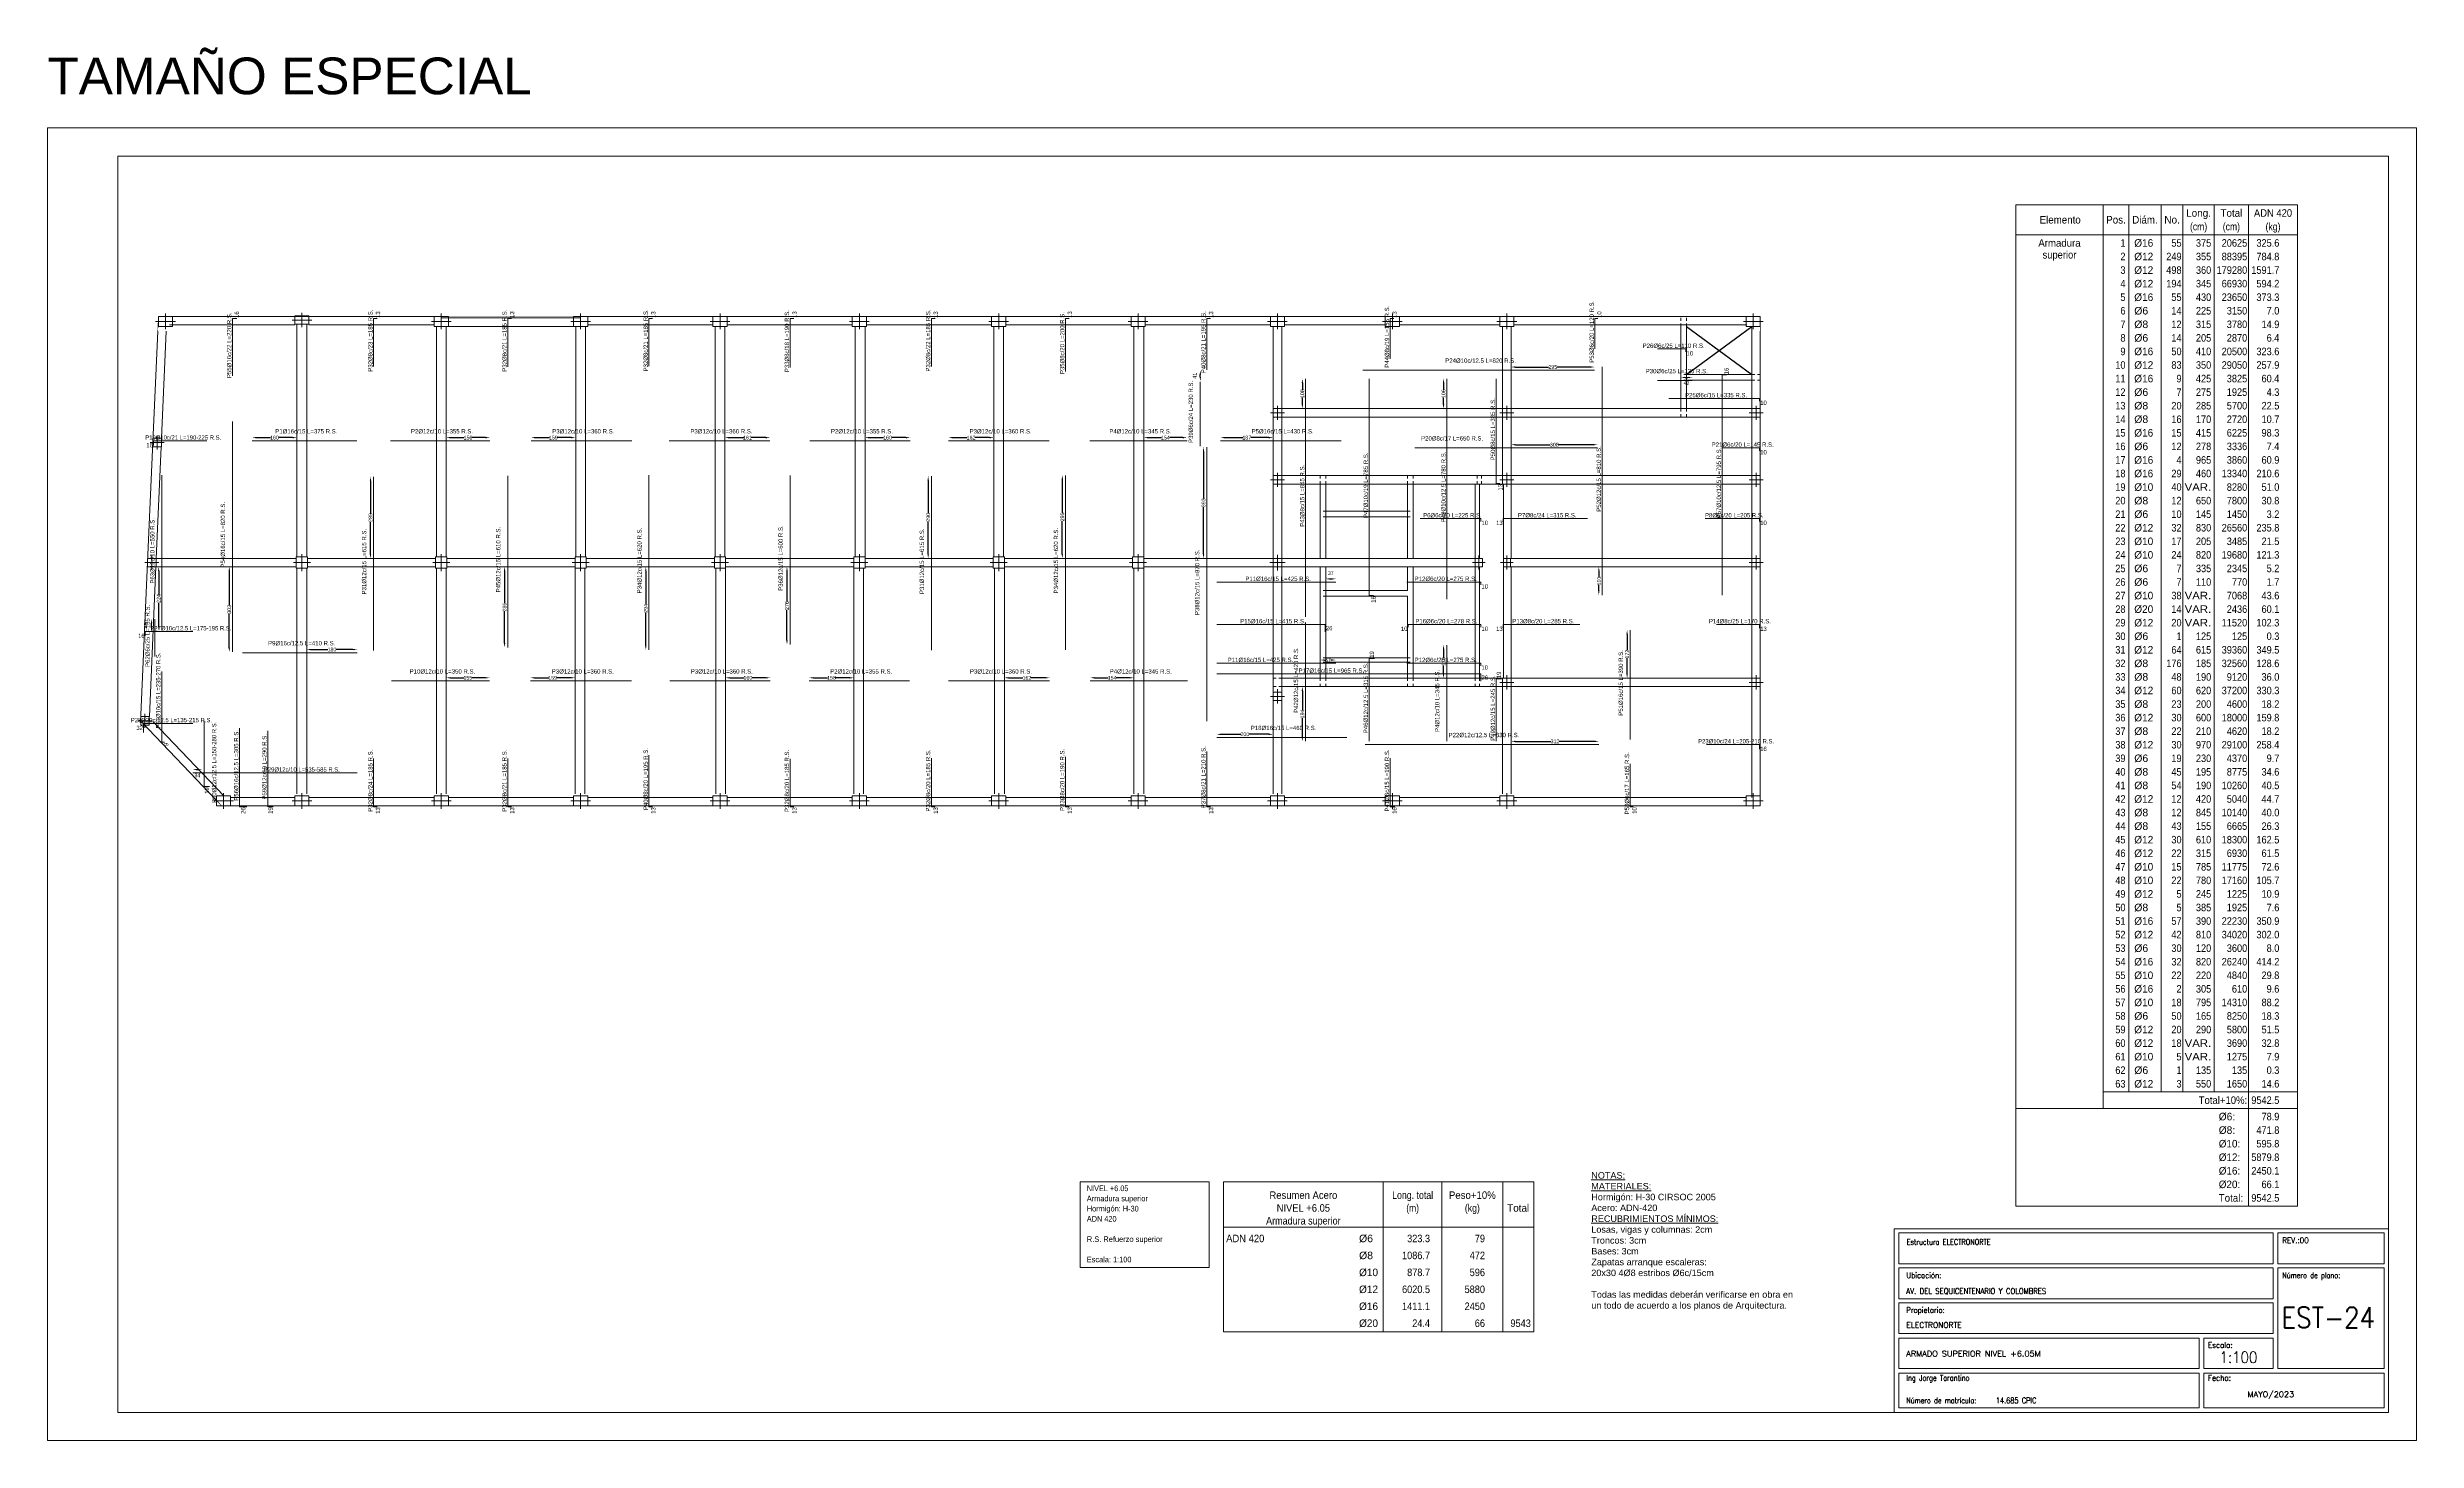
# Model space of a CAD drawing. Header units: millimetres. Extents: x 3 to 479, y -191 to 120.
# Drawn here: x 3 to 86.9, y -1.1 to 48.2 of the extents above; entities that cross this region are included whole.
import ezdxf
from ezdxf.enums import TextEntityAlignment as Align

# ---------------------------------------------------------------- set-up
doc = ezdxf.new("R2010")
doc.units = ezdxf.units.MM
doc.linetypes.add('CYPE_PUNTO', pattern=[0.075, 0, -0.075])
doc.linetypes.add('DASHED2', pattern=[0.375, 0.25, -0.125])
for name, color, linetype, lineweight in [('ARR_L_S_POSICION', 5, 'Continuous', 9), ('ARR_LONG_SUP', 4, 'Continuous', 9), ('ARR_LONG_SUP_ROT', 4, 'Continuous', 9), ('ARR_T_S_POSICION', 5, 'Continuous', 9), ('ARR_TRANS_SUP', 4, 'Continuous', 9), ('ARR_TRANS_SUP_ROT', 4, 'Continuous', 9), ('CIM_REFEREN', 2, 'Continuous', 0), ('COLUMNAS_EJES', 1, 'Continuous', 9), ('CYPE', 7, 'Continuous', 0), ('PILAR_HORMIGON', 2, 'Continuous', 0), ('RECUAD_LIMITES', 2, 'Continuous', 0), ('RECUAD_MARCO', 1, 'Continuous', 20), ('SILUETAS', 6, 'Continuous', 5), ('TABLAS', 1, 'Continuous', 9), ('TEXTO_TABLAS', 1, 'Continuous', 0), ('VIG_CARAS', 5, 'Continuous', 0)]:
    doc.layers.add(name, color=color, linetype=linetype, lineweight=lineweight)
doc.styles.add('CYPETXT', font='romans__.ttf', dxfattribs={"height": 0.2})
doc.styles.add('CYPETXT_0.2_romans', font='arial.ttf', dxfattribs={"height": 0.133333})
doc.styles.add('CYPETXT_romans', font='arial.ttf', dxfattribs={"height": 0.2})
doc.dimstyles.new('cype_arrow', dxfattribs={"dimtxt": 0.18, "dimasz": 0.15, "dimexe": 0.05, "dimexo": 0.05, "dimgap": 0, "dimtad": 0, "dimdec": 4, "dimzin": 0, "dimdsep": 46, "dimtxsty": 'CYPETXT_0.2_romans', "dimcen": 0.09, "dimadec": 0, "dimazin": 0, "dimtfac": 1, "dimtdec": 4, "dimtofl": 0, "dimtmove": 2, "dimatfit": 3, "dimfxl": 1, "dimtolj": 1, "dimtzin": 0, "dimarcsym": 0})

msp = doc.modelspace()

# ---------------------------------------------------------------- texts
at = {"layer": 'ARR_LONG_SUP_ROT', "style": 'CYPETXT_romans'}
for s, height, width, p in [('P24%%c10c/12.5 L=820 R.S.', 0.1533333, 0.835425, (55.03757, 37.11438)), ('P26%%c6c/25 L=110 R.S.', 0.1533333, 0.831194, (61.71934, 37.64272)), ('P30%%c6c/25 L=125 R.S.', 0.1533333, 0.831194, (61.82934, 36.74438)), ('P25%%c6c/15 L=335 R.S.', 0.1533333, 0.831194, (63.22161, 35.89272)), ('P19%%c10c/21 L=190-225 R.S.', 0.1533333, 0.815156, (9.18546, 34.39272)), ('P1%%c16c/15 L=375 R.S.', 0.1533333, 0.831194, (13.29985, 34.61438)), ('P2%%c12c/10 L=355 R.S.', 0.1533333, 0.831194, (18.10285, 34.61438)), ('P3%%c12c/10 L=360 R.S.', 0.1533333, 0.831194, (23.10852, 34.61438)), ('P3%%c12c/10 L=360 R.S.', 0.1533333, 0.831194, (27.99911, 34.61438)), ('P2%%c12c/10 L=355 R.S.', 0.1533333, 0.831194, (32.97464, 34.61438)), ('P3%%c12c/10 L=360 R.S.', 0.1533333, 0.831194, (37.88712, 34.61438)), ('P4%%c12c/10 L=345 R.S.', 0.1533333, 0.831194, (42.83408, 34.61438)), ('P5%%c16c/15 L=430 R.S.', 0.1533333, 0.831194, (47.87331, 34.61438)), ('P20%%c8c/17 L=650 R.S.', 0.1533333, 0.831194, (53.87347, 34.36438)), ('P21%%c6c/20 L=145 R.S.', 0.1533333, 0.831194, (64.16501, 34.14272)), ('P6%%c6c/20 L=225 R.S.', 0.1533333, 0.828963, (53.82343, 31.64272)), ('P7%%c8c/24 L=315 R.S.', 0.1533333, 0.828963, (57.18158, 31.64272)), ('P8%%c6c/20 L=205 R.S.', 0.1533333, 0.828963, (63.80523, 31.64272)), ('P11%%c16c/15 L=425 R.S.', 0.1533333, 0.833206, (47.77524, 29.39272)), ('P12%%c6c/20 L=275 R.S.', 0.1533333, 0.831194, (53.64832, 29.39272)), ('P27%%c10c/12.5 L=175-195 R.S.', 0.1533333, 0.818052, (9.55117, 27.64272)), ('P15%%c16c/15 L=415 R.S.', 0.1533333, 0.833206, (47.59024, 27.89272)), ('P16%%c6c/20 L=278 R.S.', 0.1533333, 0.831194, (53.67084, 27.89272)), ('P13%%c8c/20 L=285 R.S.', 0.1533333, 0.831194, (57.10491, 27.89272)), ('P14%%c8c/25 L=170 R.S.', 0.1533333, 0.831194, (64.06587, 27.89272)), ('P9%%c16c/12.5 L=410 R.S.', 0.1533333, 0.833664, (13.22816, 27.11438)), ('P10%%c12c/10 L=350 R.S.', 0.1533333, 0.833206, (18.17892, 26.11438)), ('P3%%c12c/10 L=360 R.S.', 0.1533333, 0.831194, (23.0902, 26.11438)), ('P3%%c12c/10 L=360 R.S.', 0.1533333, 0.831194, (28.0138, 26.11438)), ('P2%%c12c/10 L=355 R.S.', 0.1533333, 0.831194, (32.94671, 26.11438)), ('P3%%c12c/10 L=360 R.S.', 0.1533333, 0.831194, (37.89798, 26.11438)), ('P4%%c12c/10 L=345 R.S.', 0.1533333, 0.831194, (42.84841, 26.11438)), ('P11%%c16c/15 L=425 R.S.', 0.1533333, 0.833206, (47.15035, 26.52272)), ('P17%%c16c/15 L=965 R.S.', 0.1533333, 0.833206, (49.65987, 26.14272)), ('P12%%c6c/20 L=275 R.S.', 0.1533333, 0.831194, (53.64832, 26.52272)), ('P28%%c20c/12.5 L=135-215 R.S.', 0.1533333, 0.818052, (8.85996, 24.39272)), ('32', 0.153333, 0.853312, (6.41534, 24.11688)), ('P18%%c16c/15 L=460 R.S.', 0.1533333, 0.833206, (47.96839, 24.11438)), ('P22%%c12c/12.5 L=830 R.S.', 0.1533333, 0.835425, (55.15675, 23.86438)), ('P23%%c10c/24 L=205-210 R.S.', 0.1533333, 0.815156, (64.17745, 23.64272)), ('P29%%c12c/10 L=535-585 R.S.', 0.1533333, 0.815156, (13.38747, 22.64272))]:
    msp.add_text(s, height=height, dxfattribs=dict(at, width=width)).set_placement(p, align=Align.MIDDLE_RIGHT)
at = {"layer": 'ARR_LONG_SUP_ROT', "style": 'CYPETXT_romans', "width": 0.853312}
for s, p in [('10', (61.07534, 37.45022)), ('10', (63.68534, 35.70022)), ('10', (63.68534, 33.95022)), ('10', (53.81534, 31.45022)), ('10', (63.68534, 31.45022)), ('10', (53.81534, 29.20022)), ('10', (53.81534, 27.70022)), ('13', (63.68534, 27.70022)), ('10', (53.81534, 26.33022)), ('16', (63.68534, 23.45022))]:
    msp.add_text(s, height=0.153333, dxfattribs=at).set_placement(p, align=Align.TOP_LEFT)
for s, p in [('16', (6.76534, 34.20022)), ('13', (54.56534, 31.45022)), ('10', (51.19534, 27.70022)), ('13', (54.56534, 27.70022)), ('16', (6.47534, 27.45022))]:
    msp.add_text(s, height=0.153333, dxfattribs=at).set_placement(p, align=Align.TOP_RIGHT)
for p in [(48.30534, 27.64688), (53.81534, 25.89688)]:
    msp.add_text('26', height=0.153333, dxfattribs=at).set_placement(p, align=Align.MIDDLE_LEFT)
at = {"layer": 'ARR_TRANS_SUP_ROT', "style": 'CYPETXT_romans'}
for s, height, width, p in [('P55%%c10c/22 L=220 R.S.', 0.1533333, 0.833206, (9.46835, 38.81923)), ('P32%%c8c/23 L=185 R.S.', 0.1533333, 0.831194, (14.46835, 38.92038)), ('P32%%c8c/21 L=185 R.S.', 0.1533333, 0.831194, (19.21835, 38.91932)), ('P32%%c8c/21 L=185 R.S.', 0.1533333, 0.831194, (24.21835, 38.92902)), ('P33%%c8c/18 L=190 R.S.', 0.1533333, 0.831194, (29.21835, 38.90208)), ('P32%%c8c/22 L=185 R.S.', 0.1533333, 0.831194, (34.21835, 38.92488)), ('P35%%c8c/20 L=200 R.S.', 0.1533333, 0.831194, (38.96835, 38.83537)), ('P40%%c8c/21 L=195 R.S.', 0.1533333, 0.831194, (43.96835, 38.86429)), ('P44%%c8c/19 L=155 R.S.', 0.1533333, 0.831194, (50.46835, 39.06029)), ('P53%%c6c/20 L=120 R.S.', 0.1533333, 0.831194, (57.71835, 39.23588)), ('P39%%c6c/24 L=230 R.S.', 0.1533333, 0.831194, (43.52169, 36.39688)), ('P50%%c8c/15 L=385 R.S.', 0.1533333, 0.831194, (54.21835, 35.78578)), ('P47%%c10c/19 L=785 R.S.', 0.1533333, 0.833206, (49.71835, 33.86378)), ('P48%%c10c/12.5 L=780 R.S.', 0.1533333, 0.835425, (52.46835, 33.89776)), ('P52%%c12c/15 L=810 R.S.', 0.1533333, 0.833206, (57.96835, 34.08781)), ('P57%%c10c/12.5 L=795 R.S.', 0.1533333, 0.835425, (62.21835, 34.03583)), ('P43%%c8c/15 L=845 R.S.', 0.1533333, 0.831194, (47.46835, 33.42811)), ('P54%%c16c/15 L=820 R.S.', 0.1533333, 0.833206, (9.24669, 32.11364)), ('P63%%c12c/10 L=550 R.S.', 0.1533333, 0.833206, (6.74669, 31.54413)), ('P31%%c12c/15 L=615 R.S.', 0.1533333, 0.833206, (14.24669, 31.15985)), ('P45%%c12c/15 L=610 R.S.', 0.1533333, 0.833206, (18.99669, 31.23182)), ('P34%%c12c/15 L=620 R.S.', 0.1533333, 0.833206, (23.99669, 31.19867)), ('P36%%c12c/15 L=600 R.S.', 0.1533333, 0.833206, (28.99669, 31.28665)), ('P31%%c12c/15 L=615 R.S.', 0.1533333, 0.833206, (33.99669, 31.17431)), ('P34%%c12c/15 L=620 R.S.', 0.1533333, 0.833206, (38.74669, 31.19443)), ('P38%%c12c/15 L=970 R.S.', 0.1533333, 0.833206, (43.74669, 30.42838)), ('P62%%c6c/25 L=135 R.S.', 0.1533333, 0.831194, (6.5767, 28.47088)), ('P42%%c12c/15 L=420 R.S.', 0.1533333, 0.833206, (47.24669, 26.96903)), ('P51%%c16c/15 L=390 R.S.', 0.1533333, 0.833206, (58.74669, 26.86894)), ('P61%%c10c/15 L=235-270 R.S.', 0.1533333, 0.815156, (6.95859, 26.78322)), ('P46%%c12c/12.5 L=315 R.S.', 0.1533333, 0.835425, (49.71835, 26.43171)), ('P4%%c12c/10 L=345 R.S.', 0.1533333, 0.831194, (52.24669, 26.16918)), ('P49%%c12c/15 L=245 R.S.', 0.1533333, 0.833206, (54.21835, 25.97721)), ('P60%%c12c/12.5 L=150-280 R.S.', 0.1533333, 0.818052, (8.93532, 24.33435)), ('P56%%c16c/12.5 L=305 R.S.', 0.1533333, 0.835425, (9.71835, 24.04238)), ('P59%%c12c/10 L=290 R.S.', 0.1533333, 0.833206, (10.71835, 23.89888)), ('P32%%c8c/24 L=185 R.S.', 0.1533333, 0.831194, (14.46835, 23.34438)), ('P32%%c8c/21 L=185 R.S.', 0.1533333, 0.831194, (19.21835, 23.34638)), ('P40%%c8c/20 L=195 R.S.', 0.1533333, 0.831194, (24.21835, 23.40361)), ('P32%%c8c/20 L=185 R.S.', 0.1533333, 0.831194, (29.21835, 23.33872)), ('P32%%c8c/20 L=185 R.S.', 0.1533333, 0.831194, (34.21835, 23.35188)), ('P33%%c8c/20 L=190 R.S.', 0.1533333, 0.831194, (38.96835, 23.37353)), ('P37%%c8c/21 L=210 R.S.', 0.1533333, 0.831194, (43.96835, 23.46889)), ('P41%%c8c/15 L=190 R.S.', 0.1533333, 0.831194, (50.46835, 23.35365)), ('P58%%c6c/17 L=165 R.S.', 0.1533333, 0.831194, (58.96835, 23.25288)), ('19', 0.153333, 0.853312, (8.67919, 22.01688)), ('26', 0.153333, 0.853312, (9.96419, 21.30688)), ('19', 0.153333, 0.853312, (10.92919, 21.30688))]:
    msp.add_text(s, height=height, rotation=90, dxfattribs=dict(at, width=width)).set_placement(p, align=Align.MIDDLE_RIGHT)
at = {"layer": 'ARR_TRANS_SUP_ROT', "style": 'CYPETXT_romans', "width": 0.853312}
for s, p in [('16', (9.66085, 38.62688)), ('13', (14.66085, 38.62688)), ('13', (19.41085, 38.62688)), ('13', (24.41085, 38.62688)), ('13', (29.41085, 38.62688)), ('13', (34.41085, 38.62688)), ('13', (39.16085, 38.62688)), ('13', (44.16085, 38.62688)), ('13', (50.66085, 38.62688)), ('10', (57.91085, 38.62688)), ('16', (62.41085, 36.62688))]:
    msp.add_text(s, height=0.153333, rotation=90, dxfattribs=at).set_placement(p, align=Align.TOP_LEFT)
for s, height, p in [('13', 0.153333, (54.41085, 32.74688)), ('16', 0.153333, (49.91085, 28.77688)), ('9', 0.15333, (7.16085, 23.58688)), ('13', 0.153333, (14.66085, 21.30688)), ('13', 0.153333, (19.41085, 21.30688)), ('13', 0.153333, (24.41085, 21.30688)), ('13', 0.153333, (29.41085, 21.30688)), ('13', 0.153333, (34.41085, 21.30688)), ('13', 0.153333, (39.16085, 21.30688)), ('13', 0.153333, (44.16085, 21.30688)), ('16', 0.153333, (50.66085, 21.30688)), ('10', 0.153333, (59.16085, 21.30688))]:
    msp.add_text(s, height=height, rotation=90, dxfattribs=at).set_placement(p, align=Align.TOP_RIGHT)
for p in [(49.92919, 26.59688), (54.42919, 25.87688)]:
    msp.add_text('19', height=0.153333, rotation=90, dxfattribs=at).set_placement(p, align=Align.MIDDLE_LEFT)
at = {"layer": 'CIM_REFEREN', "insert": (3.03079, 47.84191), "char_height": 1.3, "attachment_point": 1, "style": 'CYPETXT_romans'}
msp.add_mtext_dynamic_manual_height_columns('TAMAÑO ESPECIAL', width=20.4097016, gutter_width=12.5, heights=[0], dxfattribs=at)
at = {"layer": 'CYPE', "color": 5, "style": 'CYPETXT'}
for s, width, p in [('Estructura ELECTRONORTE', 0.842437, (68.87074, 5.82119)), ('AV. DEL SEQUICENTENARIO Y COLOMBRES', 0.887423, (68.86074, 4.08119)), ('ELECTRONORTE', 0.974409, (68.86074, 2.88119)), ('ARMADO SUPERIOR NIVEL +6.05M', 1.047361, (68.86074, 1.86681)), ('Ing Jorge Tarantino', 0.851105, (68.86074, 1.01119)), ('14.685 CPIC', 0.851936, (72.03074, 0.21119)), ('MAYO/2023', 1.047361, (80.94074, 0.43119))]:
    msp.add_text(s, height=0.2, dxfattribs=dict(at, width=width)).set_placement(p)
at = {"layer": 'CYPE', "color": 4, "style": 'CYPETXT'}
for s, width, p in [('REV.:00', 0.927655, (82.17074, 5.88119)), ('Ubicación:', 0.90604, (68.86074, 4.64119)), ('Número de plano:', 0.844847, (82.17074, 4.64119)), ('Propietario:', 0.885908, (68.86074, 3.41119)), ('Escala:', 0.925891, (79.54074, 2.17119)), ('Fecha:', 0.933698, (79.54074, 1.01119)), ('Número de matrícula:', 0.83516, (68.86074, 0.21119))]:
    msp.add_text(s, height=0.2, dxfattribs=dict(at, width=width)).set_placement(p)
at = {"layer": 'CYPE', "color": 5, "style": 'CYPETXT'}
for s, height, width, p in [('EST-24', 0.733333, 0.872274, (83.80074, 2.87785)), ('1:100', 0.4, 0.869965, (80.62074, 1.64119))]:
    msp.add_text(s, height=height, dxfattribs=dict(at, width=width)).set_placement(p, align=Align.CENTER)
at = {"layer": 'TABLAS', "style": 'CYPETXT_romans'}
for s, width, p in [('Armadura superior', 0.855532, (39.83913, 7.46035)), ('NIVEL +6.05', 0.888935, (39.83913, 7.82035)), ('ADN 420', 0.893197, (39.83913, 6.74035)), ('Hormigón: H-30', 0.815017, (39.83913, 7.10035)), ('R.S. Refuerzo superior', 0.864114, (39.83913, 6.02035)), ('Escala: 1:100', 0.854937, (39.83913, 5.30035))]:
    msp.add_text(s, height=0.2, dxfattribs=dict(at, width=width)).set_placement(p, align=Align.MIDDLE_LEFT)
at = {"layer": 'TABLAS', "insert": (57.70395, 8.39364), "char_height": 0.23, "attachment_point": 1, "style": 'CYPETXT_romans'}
msp.add_mtext_dynamic_manual_height_columns('{\\LNOTAS:\\PMATERIALES:\\P}Hormigón: H-30 CIRSOC 2005\\PAcero: ADN-420\\P{\\LRECUBRIMIENTOS MÍNIMOS:\\P}Losas, vigas y columnas: 2cm\\PTroncos: 3cm\\PBases: 3cm\\PZapatas arranque escaleras: \\P20x30 4%%C8 estribos %%C6c/15cm\\P\\PTodas las medidas deberán verificarse en obra en un todo de acuerdo a los planos de Arquitectura.', width=7.4812427, gutter_width=0.9, heights=[0], dxfattribs=at)
at = {"layer": 'TEXTO_TABLAS', "style": 'CYPETXT_romans'}
for s, height, width, p in [('Resumen Acero', 0.2666667, 0.899775, (47.50761, 7.57869)), ('Long. total', 0.2666667, 0.834718, (51.37761, 7.57869)), ('Peso+10%', 0.266667, 0.916489, (53.49161, 7.57869)), ('Armadura superior', 0.2666667, 0.855532, (47.50761, 6.67202)), ('NIVEL +6.05', 0.2666667, 0.888935, (47.50761, 7.12535)), ('(m)', 0.266667, 0.805297, (51.37761, 7.12535)), ('(kg)', 0.266667, 0.827954, (53.49161, 7.12535)), ('Total', 0.266667, 0.935673, (55.11561, 7.12535))]:
    msp.add_text(s, height=height, dxfattribs=dict(at, width=width)).set_placement(p, align=Align.MIDDLE_CENTER)
for s, width, p in [('ADN 420', 0.893197, (44.77561, 6.04535)), ('%%c6', 0.99505, (49.47961, 6.04535)), ('%%c8', 0.99505, (49.47961, 5.44535)), ('%%c10', 0.955414, (49.47961, 4.84535)), ('%%c12', 0.955414, (49.47961, 4.24535)), ('%%c16', 0.955414, (49.47961, 3.64535)), ('%%c20', 0.955414, (49.47961, 3.04535))]:
    msp.add_text(s, height=0.266667, dxfattribs=dict(at, width=width)).set_placement(p, align=Align.MIDDLE_LEFT)
for s, width, p in [('323.3', 0.869965, (51.99361, 6.04535)), ('79', 0.872274, (53.93961, 6.04535)), ('1086.7', 0.870384, (51.99361, 5.44535)), ('472', 0.872274, (53.93961, 5.44535)), ('6020.5', 0.870384, (51.99361, 4.24535)), ('878.7', 0.869965, (51.99361, 4.84535)), ('5880', 0.872274, (53.93961, 4.24535)), ('596', 0.872274, (53.93961, 4.84535)), ('1411.1', 0.870384, (51.99361, 3.64535)), ('2450', 0.872274, (53.93961, 3.64535)), ('24.4', 0.869308, (51.99361, 3.04535)), ('66', 0.872274, (53.93961, 3.04535)), ('9543', 0.872274, (55.56361, 3.04535))]:
    msp.add_text(s, height=0.266667, dxfattribs=dict(at, width=width)).set_placement(p, align=Align.MIDDLE_RIGHT)

# ---------------------------------------------------------------- blocks, each defined once
blk = doc.blocks.new('Ejes de la columna')
at = {"layer": 'COLUMNAS_EJES'}
for p, q in [((-0.5, 0), (0.5, 0)), ((0, -0.5), (0, 0.5))]:
    blk.add_line(p, q, dxfattribs=at)
blk = doc.blocks.new('LOSA 605')
for p, q in [((63.388, 53.557), (65.702, 51.858)), ((63.388, 51.858), (65.702, 53.557))]:
    blk.add_line(p, q)
at = {"layer": 'PILAR_HORMIGON'}
for points in [[(9.274, 53.557), (9.774, 53.557), (9.774, 53.907), (9.274, 53.907), (9.274, 53.557)], [(14.107, 53.632), (14.607, 53.632), (14.607, 53.932), (14.107, 53.932), (14.107, 53.632)], [(19.042, 53.557), (19.542, 53.557), (19.542, 53.907), (19.042, 53.907), (19.042, 53.557)], [(23.977, 53.557), (24.477, 53.557), (24.477, 53.907), (23.977, 53.907), (23.977, 53.557)], [(28.912, 53.557), (29.412, 53.557), (29.412, 53.907), (28.912, 53.907), (28.912, 53.557)], [(33.847, 53.557), (34.347, 53.557), (34.347, 53.907), (33.847, 53.907), (33.847, 53.557)], [(38.782, 53.557), (39.282, 53.557), (39.282, 53.907), (38.782, 53.907), (38.782, 53.557)], [(43.717, 53.557), (44.217, 53.557), (44.217, 53.907), (43.717, 53.907), (43.717, 53.557)], [(48.652, 53.557), (49.152, 53.557), (49.152, 53.907), (48.652, 53.907), (48.652, 53.557)], [(52.722, 53.557), (53.222, 53.557), (53.222, 53.907), (52.722, 53.907), (52.722, 53.557)], [(56.777, 53.557), (57.277, 53.557), (57.277, 53.907), (56.777, 53.907), (56.777, 53.557)], [(65.502, 53.557), (66.002, 53.557), (66.002, 53.907), (65.502, 53.907), (65.502, 53.557)], [(48.752, 50.346), (49.052, 50.346), (49.052, 50.646), (48.752, 50.646), (48.752, 50.346)], [(56.877, 50.346), (57.177, 50.346), (57.177, 50.646), (56.877, 50.646), (56.877, 50.346)], [(65.702, 50.346), (66.002, 50.346), (66.002, 50.646), (65.702, 50.646), (65.702, 50.346)], [(9.08, 49.297), (9.38, 49.297), (9.38, 49.597), (9.08, 49.597), (9.08, 49.297)], [(48.752, 47.976), (49.052, 47.976), (49.052, 48.276), (48.752, 48.276), (48.752, 47.976)], [(56.877, 47.976), (57.177, 47.976), (57.177, 48.276), (56.877, 48.276), (56.877, 47.976)], [(65.702, 47.976), (66.002, 47.976), (66.002, 48.276), (65.702, 48.276), (65.702, 47.976)], [(8.894, 45.047), (9.194, 45.047), (9.194, 45.347), (8.894, 45.347), (8.894, 45.047)], [(14.157, 44.997), (14.557, 44.997), (14.557, 45.397), (14.157, 45.397), (14.157, 44.997)], [(19.092, 44.997), (19.492, 44.997), (19.492, 45.397), (19.092, 45.397), (19.092, 44.997)], [(24.027, 44.997), (24.427, 44.997), (24.427, 45.397), (24.027, 45.397), (24.027, 44.997)], [(28.962, 44.997), (29.362, 44.997), (29.362, 45.397), (28.962, 45.397), (28.962, 44.997)], [(33.897, 44.997), (34.297, 44.997), (34.297, 45.397), (33.897, 45.397), (33.897, 44.997)], [(38.832, 44.997), (39.232, 44.997), (39.232, 45.397), (38.832, 45.397), (38.832, 44.997)], [(43.767, 44.997), (44.167, 44.997), (44.167, 45.397), (43.767, 45.397), (43.767, 44.997)], [(48.752, 45.047), (49.052, 45.047), (49.052, 45.347), (48.752, 45.347), (48.752, 45.047)], [(55.909, 45.047), (56.159, 45.047), (56.159, 45.347), (55.909, 45.347), (55.909, 45.047)], [(56.902, 45.047), (57.152, 45.047), (57.152, 45.347), (56.902, 45.347), (56.902, 45.047)], [(65.702, 45.047), (66.002, 45.047), (66.002, 45.347), (65.702, 45.347), (65.702, 45.047)], [(48.752, 40.312), (49.052, 40.312), (49.052, 40.612), (48.752, 40.612), (48.752, 40.312)], [(56.877, 40.807), (57.177, 40.807), (57.177, 41.107), (56.877, 41.107), (56.877, 40.807)], [(65.702, 40.807), (66.002, 40.807), (66.002, 41.107), (65.702, 41.107), (65.702, 40.807)], [(8.648, 39.444), (8.948, 39.444), (8.948, 39.744), (8.648, 39.744), (8.648, 39.444)], [(11.329, 36.587), (11.829, 36.587), (11.829, 36.937), (11.329, 36.937), (11.329, 36.587)], [(14.107, 36.587), (14.607, 36.587), (14.607, 36.937), (14.107, 36.937), (14.107, 36.587)], [(19.042, 36.587), (19.542, 36.587), (19.542, 36.937), (19.042, 36.937), (19.042, 36.587)], [(23.977, 36.587), (24.477, 36.587), (24.477, 36.937), (23.977, 36.937), (23.977, 36.587)], [(28.912, 36.587), (29.412, 36.587), (29.412, 36.937), (28.912, 36.937), (28.912, 36.587)], [(33.847, 36.587), (34.347, 36.587), (34.347, 36.937), (33.847, 36.937), (33.847, 36.587)], [(38.782, 36.587), (39.282, 36.587), (39.282, 36.937), (38.782, 36.937), (38.782, 36.587)], [(43.717, 36.587), (44.217, 36.587), (44.217, 36.937), (43.717, 36.937), (43.717, 36.587)], [(48.652, 36.587), (49.152, 36.587), (49.152, 36.937), (48.652, 36.937), (48.652, 36.587)], [(52.722, 36.587), (53.222, 36.587), (53.222, 36.937), (52.722, 36.937), (52.722, 36.587)], [(56.777, 36.587), (57.277, 36.587), (57.277, 36.937), (56.777, 36.937), (56.777, 36.587)], [(65.502, 36.587), (66.002, 36.587), (66.002, 36.937), (65.502, 36.937), (65.502, 36.587)]]:
    blk.add_lwpolyline(points, close=True, dxfattribs=at)
at = {"layer": 'SILUETAS', "color": 1, "linetype": 'DASHED2', "const_width": 0.02}
blk.add_lwpolyline([(9.274, 53.907), (8.646, 39.587), (11.515, 36.587), (66.002, 36.587), (66.002, 53.907), (9.274, 53.907)], dxfattribs=at)
at = {"layer": 'VIG_CARAS'}
for p, q in [((9.274, 53.907), (14.357, 53.907)), ((14.357, 53.907), (19.292, 53.907)), ((19.292, 53.857), (24.227, 53.857)), ((24.227, 53.907), (29.162, 53.907)), ((29.162, 53.907), (34.097, 53.907)), ((34.097, 53.907), (39.032, 53.907)), ((39.032, 53.907), (43.967, 53.907)), ((43.967, 53.907), (48.902, 53.907)), ((48.902, 53.907), (52.972, 53.907)), ((52.972, 53.907), (57.027, 53.907)), ((57.027, 53.907), (66.002, 53.907)), ((9.253, 53.382), (9.081, 49.456)), ((9.553, 53.382), (9.387, 49.597)), ((9.667, 53.607), (14.107, 53.607)), ((14.182, 53.632), (14.182, 45.397)), ((14.532, 53.632), (14.532, 45.397)), ((14.607, 53.607), (19.042, 53.607)), ((19.117, 53.557), (19.117, 45.397)), ((19.467, 53.557), (19.467, 45.397)), ((19.542, 53.557), (23.977, 53.557)), ((24.052, 53.557), (24.052, 45.397)), ((24.402, 53.557), (24.402, 45.397)), ((24.477, 53.607), (28.912, 53.607)), ((28.987, 53.557), (28.987, 45.397)), ((29.337, 53.557), (29.337, 45.397)), ((29.412, 53.607), (33.847, 53.607)), ((33.947, 53.557), (33.947, 45.397)), ((34.297, 53.557), (34.297, 45.397)), ((34.347, 53.607), (38.782, 53.607)), ((38.857, 53.557), (38.857, 45.397)), ((39.207, 53.557), (39.207, 45.397)), ((39.282, 53.607), (43.717, 53.607)), ((43.817, 53.557), (43.817, 45.397)), ((44.167, 53.557), (44.167, 45.397)), ((44.217, 53.607), (48.652, 53.607)), ((48.752, 53.557), (48.752, 50.646)), ((49.052, 53.557), (49.052, 50.646)), ((49.152, 53.607), (52.722, 53.607)), ((53.222, 53.607), (56.777, 53.607)), ((56.877, 53.557), (56.877, 50.646)), ((57.177, 53.557), (57.177, 50.646)), ((57.277, 53.607), (65.527, 53.607)), ((63.188, 53.557), (63.188, 50.646)), ((63.388, 53.557), (63.388, 50.646)), ((65.702, 53.557), (65.702, 50.646)), ((66.002, 53.382), (66.002, 50.496)), ((63.388, 51.858), (65.702, 51.858)), ((63.388, 51.658), (65.702, 51.658)), ((48.752, 50.346), (48.752, 48.276)), ((49.052, 50.646), (56.877, 50.646)), ((49.052, 50.346), (49.052, 48.276)), ((49.052, 50.346), (56.877, 50.346)), ((56.877, 50.346), (56.877, 48.276)), ((57.177, 50.646), (65.702, 50.646)), ((57.177, 50.346), (57.177, 48.276)), ((57.177, 50.346), (65.702, 50.346)), ((65.702, 50.346), (65.702, 48.276)), ((66.002, 50.496), (66.002, 48.126)), ((9.081, 49.456), (8.894, 45.206)), ((9.374, 49.297), (9.201, 45.347)), ((48.752, 47.976), (48.752, 45.347)), ((49.052, 48.276), (56.877, 48.276)), ((49.052, 47.976), (49.052, 45.347)), ((49.052, 47.976), (56.877, 47.976)), ((50.419, 45.347), (50.419, 47.976)), ((50.619, 45.347), (50.619, 47.976)), ((53.504, 45.347), (53.504, 47.976)), ((53.704, 45.347), (53.704, 47.976)), ((55.902, 45.347), (55.902, 47.976)), ((56.052, 45.347), (56.052, 47.976)), ((56.902, 47.976), (56.902, 45.197)), ((57.177, 48.276), (65.702, 48.276)), ((57.177, 47.976), (57.177, 45.347)), ((57.177, 47.976), (66.002, 47.976)), ((65.702, 47.976), (65.702, 45.347)), ((66.002, 48.126), (66.002, 45.197)), ((50.619, 47.02), (53.504, 47.02)), ((50.619, 46.82), (53.504, 46.82)), ((9.201, 45.347), (14.157, 45.347)), ((14.557, 45.347), (19.092, 45.347)), ((19.492, 45.347), (24.027, 45.347)), ((24.427, 45.347), (28.962, 45.347)), ((29.362, 45.347), (33.897, 45.347)), ((34.297, 45.347), (38.832, 45.347)), ((39.232, 45.347), (43.767, 45.347)), ((44.167, 45.347), (48.752, 45.347)), ((55.909, 45.347), (49.052, 45.347)), ((65.702, 45.347), (57.177, 45.347)), ((8.894, 45.206), (8.646, 39.537)), ((9.188, 45.047), (8.955, 39.744)), ((9.194, 45.047), (14.157, 45.047)), ((14.182, 44.997), (14.182, 37.012)), ((14.532, 44.997), (14.532, 37.012)), ((14.557, 45.047), (19.092, 45.047)), ((19.117, 44.997), (19.117, 37.012)), ((19.467, 44.997), (19.467, 37.012)), ((19.492, 45.047), (24.027, 45.047)), ((24.027, 44.997), (24.027, 37.012)), ((24.377, 44.997), (24.377, 37.012)), ((24.427, 45.047), (28.962, 45.047)), ((29.012, 44.997), (29.012, 37.012)), ((29.362, 45.047), (33.897, 45.047)), ((29.362, 44.997), (29.362, 37.012)), ((33.897, 44.997), (33.897, 37.012)), ((34.247, 44.997), (34.247, 37.012)), ((34.297, 45.047), (38.832, 45.047)), ((38.882, 44.997), (38.882, 37.012)), ((39.232, 45.047), (43.767, 45.047)), ((39.232, 44.997), (39.232, 37.012)), ((43.817, 44.997), (43.817, 37.012)), ((44.167, 45.047), (48.752, 45.047)), ((44.167, 44.997), (44.167, 37.012)), ((48.752, 45.047), (48.752, 40.612)), ((49.052, 45.047), (49.052, 40.612)), ((55.909, 45.047), (49.052, 45.047)), ((50.419, 45.047), (50.419, 41.107)), ((50.619, 45.047), (50.619, 41.107)), ((53.504, 44.203), (53.504, 45.047)), ((53.704, 44.103), (53.704, 45.047)), ((55.902, 41.107), (55.902, 45.047)), ((56.052, 41.107), (56.052, 45.047)), ((56.902, 45.197), (56.902, 41.107)), ((57.177, 45.047), (57.177, 41.107)), ((65.702, 45.047), (57.177, 45.047)), ((65.702, 45.047), (65.702, 41.107)), ((66.002, 45.197), (66.002, 40.957)), ((50.619, 44.203), (53.504, 44.203)), ((50.619, 44.003), (53.504, 44.003)), ((53.504, 44.003), (53.504, 41.107)), ((53.704, 44.103), (53.704, 41.107)), ((50.619, 41.824), (53.504, 41.824)), ((50.619, 41.674), (53.504, 41.674)), ((48.752, 40.312), (48.752, 37.012)), ((49.052, 41.107), (56.877, 41.107)), ((49.052, 40.807), (56.877, 40.807)), ((49.052, 40.312), (49.052, 37.012)), ((56.877, 40.807), (56.877, 37.012)), ((57.177, 41.107), (65.702, 41.107)), ((57.177, 40.807), (57.177, 37.012)), ((57.177, 40.807), (65.702, 40.807)), ((65.702, 40.807), (65.702, 36.887)), ((66.002, 40.957), (66.002, 36.887)), ((8.67, 39.561), (11.354, 36.755)), ((9.073, 39.574), (11.595, 36.937)), ((11.515, 36.587), (14.357, 36.587)), ((11.829, 36.887), (14.107, 36.887)), ((14.357, 36.587), (19.292, 36.587)), ((14.607, 36.887), (19.042, 36.887)), ((19.292, 36.587), (24.227, 36.587)), ((19.542, 36.887), (23.977, 36.887)), ((24.227, 36.587), (29.162, 36.587)), ((24.477, 36.887), (28.912, 36.887)), ((29.162, 36.587), (34.097, 36.587)), ((29.412, 36.887), (33.847, 36.887)), ((34.097, 36.587), (39.032, 36.587)), ((34.347, 36.887), (38.782, 36.887)), ((39.032, 36.587), (43.967, 36.587)), ((39.282, 36.887), (43.717, 36.887)), ((43.967, 36.587), (48.902, 36.587)), ((44.217, 36.887), (48.652, 36.887)), ((48.902, 36.587), (52.972, 36.587)), ((49.152, 36.887), (52.722, 36.887)), ((52.972, 36.587), (57.027, 36.587)), ((53.222, 36.887), (56.777, 36.887)), ((57.277, 36.887), (65.502, 36.887))]:
    blk.add_line(p, q, dxfattribs=at)
at = {"layer": 'VIG_CARAS', "linetype": 'CYPE_PUNTO'}
for p, q in [((63.188, 53.557), (63.188, 53.857)), ((63.388, 53.557), (63.388, 53.857)), ((63.388, 51.858), (63.188, 51.858)), ((63.388, 51.658), (63.188, 51.658)), ((65.702, 51.858), (66.002, 51.858)), ((65.702, 51.658), (66.002, 51.658)), ((63.188, 50.646), (63.188, 50.346)), ((63.388, 50.646), (63.388, 50.346)), ((50.419, 47.976), (50.419, 48.276)), ((50.619, 47.976), (50.619, 48.276)), ((53.504, 47.976), (53.504, 48.276)), ((53.704, 47.976), (53.704, 48.276)), ((55.976, 47.976), (55.976, 48.276)), ((56.126, 47.976), (56.126, 48.276)), ((50.619, 47.02), (50.419, 47.02)), ((53.504, 47.02), (53.704, 47.02)), ((50.619, 46.82), (50.419, 46.82)), ((53.504, 46.82), (53.704, 46.82)), ((50.419, 45.347), (50.619, 45.347)), ((53.504, 45.347), (53.704, 45.347)), ((50.619, 45.047), (50.419, 45.047)), ((53.504, 45.047), (53.704, 45.047)), ((50.619, 44.203), (50.419, 44.203)), ((50.619, 44.003), (50.419, 44.003)), ((50.619, 41.824), (50.419, 41.824)), ((50.619, 41.674), (50.419, 41.674)), ((53.504, 41.824), (53.704, 41.824)), ((53.504, 41.674), (53.704, 41.674)), ((49.052, 41.107), (48.752, 41.107)), ((49.052, 40.807), (48.752, 40.807)), ((50.419, 41.107), (50.419, 40.807)), ((50.619, 41.107), (50.619, 40.807)), ((53.504, 41.107), (53.504, 40.807)), ((53.704, 41.107), (53.704, 40.807)), ((55.902, 41.107), (55.902, 40.807)), ((56.052, 41.107), (56.052, 40.807))]:
    blk.add_line(p, q, dxfattribs=at)
at = {"layer": 'VIG_CARAS'}
blk.add_lwpolyline([(57.027, 36.587), (66.002, 36.587), (66.002, 36.712)], dxfattribs=at)
at = {"layer": 'COLUMNAS_EJES'}
for p, xscale, yscale in [((9.524, 53.732), 0.7, 0.55), ((14.357, 53.782), 0.7, 0.5), ((19.292, 53.732), 0.7, 0.55), ((24.227, 53.732), 0.7, 0.55), ((29.162, 53.732), 0.7, 0.55), ((34.097, 53.732), 0.7, 0.55), ((39.032, 53.732), 0.7, 0.55), ((43.967, 53.732), 0.7, 0.55), ((48.902, 53.732), 0.7, 0.55), ((52.972, 53.732), 0.7, 0.55), ((57.027, 53.732), 0.7, 0.55), ((65.752, 53.732), 0.7, 0.55), ((48.902, 50.496), 0.5, 0.5), ((57.027, 50.496), 0.5, 0.5), ((65.852, 50.496), 0.5, 0.5), ((9.23, 49.447), 0.5, 0.5), ((48.902, 48.126), 0.5, 0.5), ((57.027, 48.126), 0.5, 0.5), ((65.852, 48.126), 0.5, 0.5), ((9.044, 45.197), 0.5, 0.5), ((14.357, 45.197), 0.6000000000000001, 0.6000000000000001), ((19.292, 45.197), 0.6000000000000001, 0.6000000000000001), ((24.227, 45.197), 0.6000000000000001, 0.6000000000000001), ((29.162, 45.197), 0.6000000000000001, 0.6000000000000001), ((34.097, 45.197), 0.6000000000000001, 0.6000000000000001), ((39.032, 45.197), 0.6000000000000001, 0.6000000000000001), ((43.967, 45.197), 0.6000000000000001, 0.6000000000000001), ((48.902, 45.197), 0.55, 0.55), ((48.902, 45.197), 0.5, 0.5), ((56.034, 45.197), 0.4500000000000001, 0.5), ((57.027, 45.197), 0.4500000000000001, 0.5), ((65.852, 45.197), 0.5, 0.5), ((57.027, 40.957), 0.5, 0.5), ((65.852, 40.957), 0.5, 0.5), ((48.902, 40.462), 0.5, 0.5), ((8.798, 39.594), 0.5, 0.5), ((11.579, 36.762), 0.7, 0.55), ((14.357, 36.762), 0.7, 0.55), ((19.292, 36.762), 0.7, 0.55), ((24.227, 36.762), 0.7, 0.55), ((29.162, 36.762), 0.7, 0.55), ((34.097, 36.762), 0.7, 0.55), ((39.032, 36.762), 0.7, 0.55), ((43.967, 36.762), 0.7, 0.55), ((48.902, 36.762), 0.7, 0.55), ((52.972, 36.762), 0.7, 0.55), ((57.027, 36.762), 0.7, 0.55), ((65.752, 36.762), 0.7, 0.55)]:
    blk.add_blockref('Ejes de la columna', p, dxfattribs=dict(at, xscale=xscale, yscale=yscale))
blk = doc.blocks.new('*D98')
at = {"layer": 'ARR_L_S_POSICION', "color": 0, "lineweight": -2, "transparency": 16777216}
for p, q in [((10.431, 34.389), (10.933, 34.389)), ((11.715, 34.389), (11.214, 34.389)), ((11.865, 34.389), (11.865, 34.389))]:
    blk.add_line(p, q, dxfattribs=at)
at = {"layer": 'ARR_L_S_POSICION', "color": 0, "transparency": 16777216}
for points in [[(10.431, 34.414), (10.431, 34.364), (10.281, 34.389)], [(11.715, 34.414), (11.715, 34.364), (11.865, 34.389)]]:
    blk.add_solid(points, dxfattribs=at)
at = {"layer": 'Defpoints', "color": 0, "transparency": 16777216}
for p in [(10.281, 34.389), (11.865, 34.389), (11.865, 34.389)]:
    blk.add_point(p, dxfattribs=at)
at = {"layer": 'ARR_L_S_POSICION', "color": 0, "transparency": 16777216, "insert": (11.073, 34.389), "char_height": 0.1333, "attachment_point": 5, "style": 'CYPETXT_0.2_romans'}
blk.add_mtext('\\A1;160', dxfattribs=at)
blk = doc.blocks.new('*D99')
at = {"layer": 'ARR_L_S_POSICION', "color": 0, "lineweight": -2, "transparency": 16777216}
for p, q in [((17.305, 34.389), (17.785, 34.389)), ((18.547, 34.389), (18.067, 34.389)), ((18.697, 34.389), (18.697, 34.389))]:
    blk.add_line(p, q, dxfattribs=at)
at = {"layer": 'ARR_L_S_POSICION', "color": 0, "transparency": 16777216}
for points in [[(17.305, 34.414), (17.305, 34.364), (17.155, 34.389)], [(18.547, 34.414), (18.547, 34.364), (18.697, 34.389)]]:
    blk.add_solid(points, dxfattribs=at)
at = {"layer": 'Defpoints', "color": 0, "transparency": 16777216}
for p in [(17.155, 34.389), (18.697, 34.389), (18.697, 34.389)]:
    blk.add_point(p, dxfattribs=at)
at = {"layer": 'ARR_L_S_POSICION', "color": 0, "transparency": 16777216, "insert": (17.926, 34.389), "char_height": 0.1333, "attachment_point": 5, "style": 'CYPETXT_0.2_romans'}
blk.add_mtext('\\A1;156', dxfattribs=at)
blk = doc.blocks.new('*D100')
at = {"layer": 'ARR_L_S_POSICION', "color": 0, "lineweight": -2, "transparency": 16777216}
for p, q in [((20.31, 34.389), (20.807, 34.389)), ((21.585, 34.389), (21.089, 34.389)), ((21.735, 34.389), (21.735, 34.389))]:
    blk.add_line(p, q, dxfattribs=at)
at = {"layer": 'ARR_L_S_POSICION', "color": 0, "transparency": 16777216}
for points in [[(20.31, 34.414), (20.31, 34.364), (20.16, 34.389)], [(21.585, 34.414), (21.585, 34.364), (21.735, 34.389)]]:
    blk.add_solid(points, dxfattribs=at)
at = {"layer": 'Defpoints', "color": 0, "transparency": 16777216}
for p in [(20.16, 34.389), (21.735, 34.389), (21.735, 34.389)]:
    blk.add_point(p, dxfattribs=at)
at = {"layer": 'ARR_L_S_POSICION', "color": 0, "transparency": 16777216, "insert": (20.948, 34.389), "char_height": 0.1333, "attachment_point": 5, "style": 'CYPETXT_0.2_romans'}
blk.add_mtext('\\A1;159', dxfattribs=at)
blk = doc.blocks.new('*D101')
at = {"layer": 'ARR_L_S_POSICION', "color": 0, "lineweight": -2, "transparency": 16777216}
for p, q in [((27.175, 34.389), (27.694, 34.389)), ((28.469, 34.389), (27.95, 34.389)), ((28.619, 34.389), (28.619, 34.389))]:
    blk.add_line(p, q, dxfattribs=at)
at = {"layer": 'ARR_L_S_POSICION', "color": 0, "transparency": 16777216}
for points in [[(27.175, 34.414), (27.175, 34.364), (27.025, 34.389)], [(28.469, 34.414), (28.469, 34.364), (28.619, 34.389)]]:
    blk.add_solid(points, dxfattribs=at)
at = {"layer": 'Defpoints', "color": 0, "transparency": 16777216}
for p in [(27.025, 34.389), (28.619, 34.389), (28.619, 34.389)]:
    blk.add_point(p, dxfattribs=at)
at = {"layer": 'ARR_L_S_POSICION', "color": 0, "transparency": 16777216, "insert": (27.822, 34.389), "char_height": 0.1333, "attachment_point": 5, "style": 'CYPETXT_0.2_romans'}
blk.add_mtext('\\A1;161', dxfattribs=at)
blk = doc.blocks.new('*D102')
at = {"layer": 'ARR_L_S_POSICION', "color": 0, "lineweight": -2, "transparency": 16777216}
for p, q in [((32.135, 34.389), (32.644, 34.389)), ((33.435, 34.389), (32.926, 34.389)), ((33.585, 34.389), (33.585, 34.389))]:
    blk.add_line(p, q, dxfattribs=at)
at = {"layer": 'ARR_L_S_POSICION', "color": 0, "transparency": 16777216}
for points in [[(32.135, 34.414), (32.135, 34.364), (31.985, 34.389)], [(33.435, 34.414), (33.435, 34.364), (33.585, 34.389)]]:
    blk.add_solid(points, dxfattribs=at)
at = {"layer": 'Defpoints', "color": 0, "transparency": 16777216}
for p in [(31.985, 34.389), (33.585, 34.389), (33.585, 34.389)]:
    blk.add_point(p, dxfattribs=at)
at = {"layer": 'ARR_L_S_POSICION', "color": 0, "transparency": 16777216, "insert": (32.785, 34.389), "char_height": 0.1333, "attachment_point": 5, "style": 'CYPETXT_0.2_romans'}
blk.add_mtext('\\A1;160', dxfattribs=at)
blk = doc.blocks.new('*D79')
at = {"layer": 'ARR_L_S_POSICION', "color": 0, "lineweight": -2, "transparency": 16777216}
for p, q in [((35.087, 34.389), (35.601, 34.389)), ((36.395, 34.389), (35.881, 34.389)), ((36.545, 34.389), (36.545, 34.389))]:
    blk.add_line(p, q, dxfattribs=at)
at = {"layer": 'ARR_L_S_POSICION', "color": 0, "transparency": 16777216}
for points in [[(35.087, 34.414), (35.087, 34.364), (34.937, 34.389)], [(36.395, 34.414), (36.395, 34.364), (36.545, 34.389)]]:
    blk.add_solid(points, dxfattribs=at)
at = {"layer": 'Defpoints', "color": 0, "transparency": 16777216}
for p in [(34.937, 34.389), (36.545, 34.389), (36.545, 34.389)]:
    blk.add_point(p, dxfattribs=at)
at = {"layer": 'ARR_L_S_POSICION', "color": 0, "transparency": 16777216, "insert": (35.741, 34.389), "char_height": 0.1333, "attachment_point": 5, "style": 'CYPETXT_0.2_romans'}
blk.add_mtext('\\A1;162', dxfattribs=at)
blk = doc.blocks.new('*D80')
at = {"layer": 'ARR_L_S_POSICION', "color": 0, "lineweight": -2, "transparency": 16777216}
for p, q in [((42.005, 34.389), (42.481, 34.389)), ((43.238, 34.389), (42.762, 34.389)), ((43.388, 34.389), (43.388, 34.389))]:
    blk.add_line(p, q, dxfattribs=at)
at = {"layer": 'ARR_L_S_POSICION', "color": 0, "transparency": 16777216}
for points in [[(42.005, 34.414), (42.005, 34.364), (41.855, 34.389)], [(43.238, 34.414), (43.238, 34.364), (43.388, 34.389)]]:
    blk.add_solid(points, dxfattribs=at)
at = {"layer": 'Defpoints', "color": 0, "transparency": 16777216}
for p in [(41.855, 34.389), (43.388, 34.389), (43.388, 34.389)]:
    blk.add_point(p, dxfattribs=at)
at = {"layer": 'ARR_L_S_POSICION', "color": 0, "transparency": 16777216, "insert": (42.622, 34.389), "char_height": 0.1333, "attachment_point": 5, "style": 'CYPETXT_0.2_romans'}
blk.add_mtext('\\A1;154', dxfattribs=at)
blk = doc.blocks.new('*D81')
at = {"layer": 'ARR_L_S_POSICION', "color": 0, "lineweight": -2, "transparency": 16777216}
for p, q in [((44.722, 34.389), (45.363, 34.389)), ((46.285, 34.389), (45.645, 34.389)), ((46.435, 34.389), (46.435, 34.389))]:
    blk.add_line(p, q, dxfattribs=at)
at = {"layer": 'ARR_L_S_POSICION', "color": 0, "transparency": 16777216}
for points in [[(44.722, 34.414), (44.722, 34.364), (44.572, 34.389)], [(46.285, 34.414), (46.285, 34.364), (46.435, 34.389)]]:
    blk.add_solid(points, dxfattribs=at)
at = {"layer": 'Defpoints', "color": 0, "transparency": 16777216}
for p in [(44.572, 34.389), (46.435, 34.389), (46.435, 34.389)]:
    blk.add_point(p, dxfattribs=at)
at = {"layer": 'ARR_L_S_POSICION', "color": 0, "transparency": 16777216, "insert": (45.504, 34.389), "char_height": 0.1333, "attachment_point": 5, "style": 'CYPETXT_0.2_romans'}
blk.add_mtext('\\A1;187', dxfattribs=at)
blk = doc.blocks.new('*D82')
at = {"layer": 'ARR_L_S_POSICION', "color": 0, "lineweight": -2, "transparency": 16777216}
for p, q in [((12.365, 26.889), (12.967, 26.889)), ((13.85, 26.889), (13.249, 26.889)), ((14, 26.889), (14, 26.889))]:
    blk.add_line(p, q, dxfattribs=at)
at = {"layer": 'ARR_L_S_POSICION', "color": 0, "transparency": 16777216}
for points in [[(12.365, 26.914), (12.365, 26.864), (12.215, 26.889)], [(13.85, 26.914), (13.85, 26.864), (14, 26.889)]]:
    blk.add_solid(points, dxfattribs=at)
at = {"layer": 'Defpoints', "color": 0, "transparency": 16777216}
for p in [(12.215, 26.889), (14, 26.889), (14, 26.889)]:
    blk.add_point(p, dxfattribs=at)
at = {"layer": 'ARR_L_S_POSICION', "color": 0, "transparency": 16777216, "insert": (13.108, 26.889), "char_height": 0.1333, "attachment_point": 5, "style": 'CYPETXT_0.2_romans'}
blk.add_mtext('\\A1;180', dxfattribs=at)
blk = doc.blocks.new('*D83')
at = {"layer": 'ARR_L_S_POSICION', "color": 0, "lineweight": -2, "transparency": 16777216}
for p, q in [((17.305, 25.889), (17.779, 25.889)), ((18.536, 25.889), (18.062, 25.889)), ((18.686, 25.889), (18.686, 25.889))]:
    blk.add_line(p, q, dxfattribs=at)
at = {"layer": 'ARR_L_S_POSICION', "color": 0, "transparency": 16777216}
for points in [[(17.305, 25.914), (17.305, 25.864), (17.155, 25.889)], [(18.536, 25.914), (18.536, 25.864), (18.686, 25.889)]]:
    blk.add_solid(points, dxfattribs=at)
at = {"layer": 'Defpoints', "color": 0, "transparency": 16777216}
for p in [(17.155, 25.889), (18.686, 25.889), (18.686, 25.889)]:
    blk.add_point(p, dxfattribs=at)
at = {"layer": 'ARR_L_S_POSICION', "color": 0, "transparency": 16777216, "insert": (17.921, 25.889), "char_height": 0.1333, "attachment_point": 5, "style": 'CYPETXT_0.2_romans'}
blk.add_mtext('\\A1;155', dxfattribs=at)
blk = doc.blocks.new('*D84')
at = {"layer": 'ARR_L_S_POSICION', "color": 0, "lineweight": -2, "transparency": 16777216}
for p, q in [((20.285, 25.889), (20.784, 25.889)), ((21.565, 25.889), (21.066, 25.889)), ((21.715, 25.889), (21.715, 25.889))]:
    blk.add_line(p, q, dxfattribs=at)
at = {"layer": 'ARR_L_S_POSICION', "color": 0, "transparency": 16777216}
for points in [[(20.285, 25.914), (20.285, 25.864), (20.135, 25.889)], [(21.565, 25.914), (21.565, 25.864), (21.715, 25.889)]]:
    blk.add_solid(points, dxfattribs=at)
at = {"layer": 'Defpoints', "color": 0, "transparency": 16777216}
for p in [(20.135, 25.889), (21.715, 25.889), (21.715, 25.889)]:
    blk.add_point(p, dxfattribs=at)
at = {"layer": 'ARR_L_S_POSICION', "color": 0, "transparency": 16777216, "insert": (20.925, 25.889), "char_height": 0.1333, "attachment_point": 5, "style": 'CYPETXT_0.2_romans'}
blk.add_mtext('\\A1;159', dxfattribs=at)
blk = doc.blocks.new('*D85')
at = {"layer": 'ARR_L_S_POSICION', "color": 0, "lineweight": -2, "transparency": 16777216}
for p, q in [((27.195, 25.889), (27.696, 25.889)), ((28.478, 25.889), (27.977, 25.889)), ((28.628, 25.889), (28.628, 25.889))]:
    blk.add_line(p, q, dxfattribs=at)
at = {"layer": 'ARR_L_S_POSICION', "color": 0, "transparency": 16777216}
for points in [[(27.195, 25.914), (27.195, 25.864), (27.045, 25.889)], [(28.478, 25.914), (28.478, 25.864), (28.628, 25.889)]]:
    blk.add_solid(points, dxfattribs=at)
at = {"layer": 'Defpoints', "color": 0, "transparency": 16777216}
for p in [(27.045, 25.889), (28.628, 25.889), (28.628, 25.889)]:
    blk.add_point(p, dxfattribs=at)
at = {"layer": 'ARR_L_S_POSICION', "color": 0, "transparency": 16777216, "insert": (27.837, 25.889), "char_height": 0.1333, "attachment_point": 5, "style": 'CYPETXT_0.2_romans'}
blk.add_mtext('\\A1;160', dxfattribs=at)
blk = doc.blocks.new('*D86')
at = {"layer": 'ARR_L_S_POSICION', "color": 0, "lineweight": -2, "transparency": 16777216}
for p, q in [((30.157, 25.889), (30.655, 25.889)), ((31.435, 25.889), (30.937, 25.889)), ((31.585, 25.889), (31.585, 25.889))]:
    blk.add_line(p, q, dxfattribs=at)
at = {"layer": 'ARR_L_S_POSICION', "color": 0, "transparency": 16777216}
for points in [[(30.157, 25.914), (30.157, 25.864), (30.007, 25.889)], [(31.435, 25.914), (31.435, 25.864), (31.585, 25.889)]]:
    blk.add_solid(points, dxfattribs=at)
at = {"layer": 'Defpoints', "color": 0, "transparency": 16777216}
for p in [(30.007, 25.889), (31.585, 25.889), (31.585, 25.889)]:
    blk.add_point(p, dxfattribs=at)
at = {"layer": 'ARR_L_S_POSICION', "color": 0, "transparency": 16777216, "insert": (30.796, 25.889), "char_height": 0.1333, "attachment_point": 5, "style": 'CYPETXT_0.2_romans'}
blk.add_mtext('\\A1;158', dxfattribs=at)
blk = doc.blocks.new('*D87')
at = {"layer": 'ARR_L_S_POSICION', "color": 0, "lineweight": -2, "transparency": 16777216}
for p, q in [((37.065, 25.889), (37.579, 25.889)), ((38.373, 25.889), (37.859, 25.889)), ((38.523, 25.889), (38.523, 25.889))]:
    blk.add_line(p, q, dxfattribs=at)
at = {"layer": 'ARR_L_S_POSICION', "color": 0, "transparency": 16777216}
for points in [[(37.065, 25.914), (37.065, 25.864), (36.915, 25.889)], [(38.373, 25.914), (38.373, 25.864), (38.523, 25.889)]]:
    blk.add_solid(points, dxfattribs=at)
at = {"layer": 'Defpoints', "color": 0, "transparency": 16777216}
for p in [(36.915, 25.889), (38.523, 25.889), (38.523, 25.889)]:
    blk.add_point(p, dxfattribs=at)
at = {"layer": 'ARR_L_S_POSICION', "color": 0, "transparency": 16777216, "insert": (37.719, 25.889), "char_height": 0.1333, "attachment_point": 5, "style": 'CYPETXT_0.2_romans'}
blk.add_mtext('\\A1;162', dxfattribs=at)
blk = doc.blocks.new('*D88')
at = {"layer": 'ARR_L_S_POSICION', "color": 0, "lineweight": -2, "transparency": 16777216}
for p, q in [((40.114, 25.889), (40.594, 25.889)), ((41.355, 25.889), (40.875, 25.889)), ((41.505, 25.889), (41.505, 25.889))]:
    blk.add_line(p, q, dxfattribs=at)
at = {"layer": 'ARR_L_S_POSICION', "color": 0, "transparency": 16777216}
for points in [[(40.114, 25.914), (40.114, 25.864), (39.964, 25.889)], [(41.355, 25.914), (41.355, 25.864), (41.505, 25.889)]]:
    blk.add_solid(points, dxfattribs=at)
at = {"layer": 'Defpoints', "color": 0, "transparency": 16777216}
for p in [(39.964, 25.889), (41.505, 25.889), (41.505, 25.889)]:
    blk.add_point(p, dxfattribs=at)
at = {"layer": 'ARR_L_S_POSICION', "color": 0, "transparency": 16777216, "insert": (40.735, 25.889), "char_height": 0.1333, "attachment_point": 5, "style": 'CYPETXT_0.2_romans'}
blk.add_mtext('\\A1;154', dxfattribs=at)
blk = doc.blocks.new('*D89')
at = {"layer": 'ARR_L_S_POSICION', "color": 0, "lineweight": -2, "transparency": 16777216}
for p, q in [((48.455, 29.389), (48.505, 29.389)), ((48.655, 29.389), (48.655, 29.389))]:
    blk.add_line(p, q, dxfattribs=at)
at = {"layer": 'ARR_L_S_POSICION', "color": 0, "transparency": 16777216}
for points in [[(48.455, 29.414), (48.455, 29.364), (48.305, 29.389)], [(48.505, 29.414), (48.505, 29.364), (48.655, 29.389)]]:
    blk.add_solid(points, dxfattribs=at)
at = {"layer": 'Defpoints', "color": 0, "transparency": 16777216}
for p in [(48.305, 29.389), (48.655, 29.389), (48.655, 29.389)]:
    blk.add_point(p, dxfattribs=at)
at = {"layer": 'ARR_L_S_POSICION', "color": 0, "transparency": 16777216, "insert": (48.48, 29.594), "char_height": 0.1333, "attachment_point": 5, "style": 'CYPETXT_0.2_romans'}
blk.add_mtext('\\A1;37', dxfattribs=at)
blk = doc.blocks.new('*D90')
at = {"layer": 'ARR_L_S_POSICION', "color": 0, "lineweight": -2, "transparency": 16777216}
for p, q in [((44.588, 23.889), (45.289, 23.889)), ((46.285, 23.889), (45.585, 23.889)), ((46.435, 23.889), (46.435, 23.889))]:
    blk.add_line(p, q, dxfattribs=at)
at = {"layer": 'ARR_L_S_POSICION', "color": 0, "transparency": 16777216}
for points in [[(44.588, 23.914), (44.588, 23.864), (44.438, 23.889)], [(46.285, 23.914), (46.285, 23.864), (46.435, 23.889)]]:
    blk.add_solid(points, dxfattribs=at)
at = {"layer": 'Defpoints', "color": 0, "transparency": 16777216}
for p in [(44.438, 23.889), (46.435, 23.889), (46.435, 23.889)]:
    blk.add_point(p, dxfattribs=at)
at = {"layer": 'ARR_L_S_POSICION', "color": 0, "transparency": 16777216, "insert": (45.437, 23.889), "char_height": 0.1333, "attachment_point": 5, "style": 'CYPETXT_0.2_romans'}
blk.add_mtext('\\A1;200', dxfattribs=at)
blk = doc.blocks.new('*D91')
at = {"layer": 'ARR_L_S_POSICION', "color": 0, "lineweight": -2, "transparency": 16777216}
for p, q in [((55.015, 34.139), (56.247, 34.139)), ((57.773, 34.139), (56.542, 34.139)), ((57.923, 34.139), (57.923, 34.139))]:
    blk.add_line(p, q, dxfattribs=at)
at = {"layer": 'ARR_L_S_POSICION', "color": 0, "transparency": 16777216}
for points in [[(55.015, 34.164), (55.015, 34.114), (54.865, 34.139)], [(57.773, 34.164), (57.773, 34.114), (57.923, 34.139)]]:
    blk.add_solid(points, dxfattribs=at)
at = {"layer": 'Defpoints', "color": 0, "transparency": 16777216}
for p in [(54.865, 34.139), (57.923, 34.139), (57.923, 34.139)]:
    blk.add_point(p, dxfattribs=at)
at = {"layer": 'ARR_L_S_POSICION', "color": 0, "transparency": 16777216, "insert": (56.394, 34.139), "char_height": 0.1333, "attachment_point": 5, "style": 'CYPETXT_0.2_romans'}
blk.add_mtext('\\A1;308', dxfattribs=at)
blk = doc.blocks.new('*D92')
at = {"layer": 'ARR_L_S_POSICION', "color": 0, "lineweight": -2, "transparency": 16777216}
for p, q in [((55.015, 23.639), (56.272, 23.639)), ((57.822, 23.639), (56.565, 23.639)), ((57.972, 23.639), (57.972, 23.639))]:
    blk.add_line(p, q, dxfattribs=at)
at = {"layer": 'ARR_L_S_POSICION', "color": 0, "transparency": 16777216}
for points in [[(55.015, 23.664), (55.015, 23.614), (54.865, 23.639)], [(57.822, 23.664), (57.822, 23.614), (57.972, 23.639)]]:
    blk.add_solid(points, dxfattribs=at)
at = {"layer": 'Defpoints', "color": 0, "transparency": 16777216}
for p in [(54.865, 23.639), (57.972, 23.639), (57.972, 23.639)]:
    blk.add_point(p, dxfattribs=at)
at = {"layer": 'ARR_L_S_POSICION', "color": 0, "transparency": 16777216, "insert": (56.419, 23.639), "char_height": 0.1333, "attachment_point": 5, "style": 'CYPETXT_0.2_romans'}
blk.add_mtext('\\A1;312', dxfattribs=at)
blk = doc.blocks.new('*D93')
at = {"layer": 'ARR_L_S_POSICION', "color": 0, "lineweight": -2, "transparency": 16777216}
for p, q in [((55.015, 36.889), (56.192, 36.889)), ((57.666, 36.889), (56.49, 36.889)), ((57.816, 36.889), (57.816, 36.889))]:
    blk.add_line(p, q, dxfattribs=at)
at = {"layer": 'ARR_L_S_POSICION', "color": 0, "transparency": 16777216}
for points in [[(55.015, 36.914), (55.015, 36.864), (54.865, 36.889)], [(57.666, 36.914), (57.666, 36.864), (57.816, 36.889)]]:
    blk.add_solid(points, dxfattribs=at)
at = {"layer": 'Defpoints', "color": 0, "transparency": 16777216}
for p in [(54.865, 36.889), (57.816, 36.889), (57.816, 36.889)]:
    blk.add_point(p, dxfattribs=at)
at = {"layer": 'ARR_L_S_POSICION', "color": 0, "transparency": 16777216, "insert": (56.341, 36.889), "char_height": 0.1333, "attachment_point": 5, "style": 'CYPETXT_0.2_romans'}
blk.add_mtext('\\A1;295', dxfattribs=at)
blk = doc.blocks.new('*D94')
at = {"layer": 'ARR_L_S_POSICION', "color": 0, "lineweight": -2, "transparency": 16777216}
for p, q in [((8.327, 22.639), (8.355, 22.639)), ((8.505, 22.639), (8.505, 22.639))]:
    blk.add_line(p, q, dxfattribs=at)
at = {"layer": 'ARR_L_S_POSICION', "color": 0, "transparency": 16777216}
for points in [[(8.327, 22.664), (8.327, 22.614), (8.177, 22.639)], [(8.355, 22.664), (8.355, 22.614), (8.505, 22.639)]]:
    blk.add_solid(points, dxfattribs=at)
at = {"layer": 'Defpoints', "color": 0, "transparency": 16777216}
for p in [(8.177, 22.639), (8.505, 22.639), (8.505, 22.639)]:
    blk.add_point(p, dxfattribs=at)
at = {"layer": 'ARR_L_S_POSICION', "color": 0, "transparency": 16777216, "insert": (8.341, 22.435), "char_height": 0.1333, "attachment_point": 5, "style": 'CYPETXT_0.2_romans'}
blk.add_mtext('\\A1;34', dxfattribs=at)
blk = doc.blocks.new('*D95')
at = {"layer": 'ARR_L_S_POSICION', "color": 0, "lineweight": -2, "transparency": 16777216}
for p, q in [((48.255, 26.519), (48.285, 26.519)), ((48.505, 26.519), (48.476, 26.519)), ((48.655, 26.519), (48.655, 26.519))]:
    blk.add_line(p, q, dxfattribs=at)
at = {"layer": 'ARR_L_S_POSICION', "color": 0, "transparency": 16777216}
for points in [[(48.255, 26.544), (48.255, 26.494), (48.105, 26.519)], [(48.505, 26.544), (48.505, 26.494), (48.655, 26.519)]]:
    blk.add_solid(points, dxfattribs=at)
at = {"layer": 'Defpoints', "color": 0, "transparency": 16777216}
for p in [(48.105, 26.519), (48.655, 26.519), (48.655, 26.519)]:
    blk.add_point(p, dxfattribs=at)
at = {"layer": 'ARR_L_S_POSICION', "color": 0, "transparency": 16777216, "insert": (48.38, 26.519), "char_height": 0.1333, "attachment_point": 5, "style": 'CYPETXT_0.2_romans'}
blk.add_mtext('\\A1;57', dxfattribs=at)
blk = doc.blocks.new('*D96')
at = {"layer": 'ARR_L_S_POSICION', "color": 0, "lineweight": -2, "transparency": 16777216}
for p, q in [((61.025, 36.519), (61.125, 36.519)), ((61.275, 36.519), (61.275, 36.519))]:
    blk.add_line(p, q, dxfattribs=at)
at = {"layer": 'ARR_L_S_POSICION', "color": 0, "transparency": 16777216}
for points in [[(61.025, 36.544), (61.025, 36.494), (60.875, 36.519)], [(61.125, 36.544), (61.125, 36.494), (61.275, 36.519)]]:
    blk.add_solid(points, dxfattribs=at)
at = {"layer": 'Defpoints', "color": 0, "transparency": 16777216}
for p in [(60.875, 36.519), (61.275, 36.519), (61.275, 36.519)]:
    blk.add_point(p, dxfattribs=at)
at = {"layer": 'ARR_L_S_POSICION', "color": 0, "transparency": 16777216, "insert": (61.075, 36.319), "char_height": 0.1333, "attachment_point": 5, "style": 'CYPETXT_0.2_romans'}
blk.add_mtext('\\A1;42', dxfattribs=at)
blk = doc.blocks.new('*D97')
at = {"layer": 'ARR_T_S_POSICION', "color": 0, "lineweight": -2, "transparency": 16777216}
for p, q in [((34.222, 33.021), (34.222, 33.021)), ((34.222, 32.871), (34.222, 31.717)), ((34.222, 30.267), (34.222, 31.421))]:
    blk.add_line(p, q, dxfattribs=at)
at = {"layer": 'ARR_T_S_POSICION', "color": 0, "transparency": 16777216}
for points in [[(34.197, 32.871), (34.247, 32.871), (34.222, 33.021)], [(34.197, 30.267), (34.247, 30.267), (34.222, 30.117)]]:
    blk.add_solid(points, dxfattribs=at)
at = {"layer": 'Defpoints', "color": 0, "transparency": 16777216}
for p in [(34.222, 33.021), (34.222, 33.021), (34.222, 30.117)]:
    blk.add_point(p, dxfattribs=at)
at = {"layer": 'ARR_T_S_POSICION', "color": 0, "transparency": 16777216, "insert": (34.222, 31.569), "char_height": 0.1333, "attachment_point": 5, "rotation": 90, "style": 'CYPETXT_0.2_romans'}
blk.add_mtext('\\A1;290', dxfattribs=at)
blk = doc.blocks.new('*D65')
at = {"layer": 'ARR_T_S_POSICION', "color": 0, "lineweight": -2, "transparency": 16777216}
for p, q in [((38.972, 33.052), (38.972, 33.052)), ((38.972, 32.902), (38.972, 31.733)), ((38.972, 30.267), (38.972, 31.435))]:
    blk.add_line(p, q, dxfattribs=at)
at = {"layer": 'ARR_T_S_POSICION', "color": 0, "transparency": 16777216}
for points in [[(38.947, 32.902), (38.997, 32.902), (38.972, 33.052)], [(38.947, 30.267), (38.997, 30.267), (38.972, 30.117)]]:
    blk.add_solid(points, dxfattribs=at)
at = {"layer": 'Defpoints', "color": 0, "transparency": 16777216}
for p in [(38.972, 33.052), (38.972, 33.052), (38.972, 30.117)]:
    blk.add_point(p, dxfattribs=at)
at = {"layer": 'ARR_T_S_POSICION', "color": 0, "transparency": 16777216, "insert": (38.972, 31.584), "char_height": 0.1333, "attachment_point": 5, "rotation": 90, "style": 'CYPETXT_0.2_romans'}
blk.add_mtext('\\A1;295', dxfattribs=at)
blk = doc.blocks.new('*D66')
at = {"layer": 'ARR_T_S_POSICION', "color": 0, "lineweight": -2, "transparency": 16777216}
for p, q in [((29.222, 29.817), (29.222, 29.817)), ((29.222, 29.667), (29.222, 28.59)), ((29.222, 27.217), (29.222, 28.294))]:
    blk.add_line(p, q, dxfattribs=at)
at = {"layer": 'ARR_T_S_POSICION', "color": 0, "transparency": 16777216}
for points in [[(29.197, 29.667), (29.247, 29.667), (29.222, 29.817)], [(29.197, 27.217), (29.247, 27.217), (29.222, 27.067)]]:
    blk.add_solid(points, dxfattribs=at)
at = {"layer": 'Defpoints', "color": 0, "transparency": 16777216}
for p in [(29.222, 29.817), (29.222, 29.817), (29.222, 27.067)]:
    blk.add_point(p, dxfattribs=at)
at = {"layer": 'ARR_T_S_POSICION', "color": 0, "transparency": 16777216, "insert": (29.222, 28.442), "char_height": 0.1333, "attachment_point": 5, "rotation": 90, "style": 'CYPETXT_0.2_romans'}
blk.add_mtext('\\A1;276', dxfattribs=at)
blk = doc.blocks.new('*D67')
at = {"layer": 'ARR_T_S_POSICION', "color": 0, "lineweight": -2, "transparency": 16777216}
for p, q in [((43.972, 34.049), (43.972, 34.049)), ((43.972, 33.899), (43.972, 32.23)), ((43.972, 30.267), (43.972, 31.936))]:
    blk.add_line(p, q, dxfattribs=at)
at = {"layer": 'ARR_T_S_POSICION', "color": 0, "transparency": 16777216}
for points in [[(43.947, 33.899), (43.997, 33.899), (43.972, 34.049)], [(43.947, 30.267), (43.997, 30.267), (43.972, 30.117)]]:
    blk.add_solid(points, dxfattribs=at)
at = {"layer": 'Defpoints', "color": 0, "transparency": 16777216}
for p in [(43.972, 34.049), (43.972, 34.049), (43.972, 30.117)]:
    blk.add_point(p, dxfattribs=at)
at = {"layer": 'ARR_T_S_POSICION', "color": 0, "transparency": 16777216, "insert": (43.972, 32.083), "char_height": 0.1333, "attachment_point": 5, "rotation": 90, "style": 'CYPETXT_0.2_romans'}
blk.add_mtext('\\A1;393', dxfattribs=at)
blk = doc.blocks.new('*D68')
at = {"layer": 'ARR_T_S_POSICION', "color": 0, "lineweight": -2, "transparency": 16777216}
blk.add_line((43.859, 36.54), (43.859, 36.621), dxfattribs=at)
at = {"layer": 'ARR_T_S_POSICION', "color": 0, "transparency": 16777216}
for points in [[(43.834, 36.621), (43.884, 36.621), (43.859, 36.771)], [(43.834, 36.54), (43.884, 36.54), (43.859, 36.39)]]:
    blk.add_solid(points, dxfattribs=at)
at = {"layer": 'Defpoints', "color": 0, "transparency": 16777216}
for p in [(43.859, 36.771), (43.859, 36.771), (43.859, 36.39)]:
    blk.add_point(p, dxfattribs=at)
at = {"layer": 'ARR_T_S_POSICION', "color": 0, "transparency": 16777216, "insert": (43.658, 36.58), "char_height": 0.1333, "attachment_point": 5, "rotation": 90, "style": 'CYPETXT_0.2_romans'}
blk.add_mtext('\\A1;41', dxfattribs=at)
blk = doc.blocks.new('*D69')
at = {"layer": 'ARR_T_S_POSICION', "color": 0, "lineweight": -2, "transparency": 16777216}
for p, q in [((24.222, 29.817), (24.222, 29.817)), ((24.222, 29.667), (24.222, 28.495)), ((24.222, 27.027), (24.222, 28.199))]:
    blk.add_line(p, q, dxfattribs=at)
at = {"layer": 'ARR_T_S_POSICION', "color": 0, "transparency": 16777216}
for points in [[(24.197, 29.667), (24.247, 29.667), (24.222, 29.817)], [(24.197, 27.027), (24.247, 27.027), (24.222, 26.877)]]:
    blk.add_solid(points, dxfattribs=at)
at = {"layer": 'Defpoints', "color": 0, "transparency": 16777216}
for p in [(24.222, 29.817), (24.222, 29.817), (24.222, 26.877)]:
    blk.add_point(p, dxfattribs=at)
at = {"layer": 'ARR_T_S_POSICION', "color": 0, "transparency": 16777216, "insert": (24.222, 28.347), "char_height": 0.1333, "attachment_point": 5, "rotation": 90, "style": 'CYPETXT_0.2_romans'}
blk.add_mtext('\\A1;294', dxfattribs=at)
blk = doc.blocks.new('*D70')
at = {"layer": 'ARR_T_S_POSICION', "color": 0, "lineweight": -2, "transparency": 16777216}
for p, q in [((47.472, 25.577), (47.472, 25.577)), ((47.472, 25.427), (47.472, 24.749)), ((47.472, 23.791), (47.472, 24.468))]:
    blk.add_line(p, q, dxfattribs=at)
at = {"layer": 'ARR_T_S_POSICION', "color": 0, "transparency": 16777216}
for points in [[(47.447, 25.427), (47.497, 25.427), (47.472, 25.577)], [(47.447, 23.791), (47.497, 23.791), (47.472, 23.641)]]:
    blk.add_solid(points, dxfattribs=at)
at = {"layer": 'Defpoints', "color": 0, "transparency": 16777216}
for p in [(47.472, 25.577), (47.472, 25.577), (47.472, 23.641)]:
    blk.add_point(p, dxfattribs=at)
at = {"layer": 'ARR_T_S_POSICION', "color": 0, "transparency": 16777216, "insert": (47.472, 24.609), "char_height": 0.1333, "attachment_point": 5, "rotation": 90, "style": 'CYPETXT_0.2_romans'}
blk.add_mtext('\\A1;194', dxfattribs=at)
blk = doc.blocks.new('*D71')
at = {"layer": 'ARR_T_S_POSICION', "color": 0, "lineweight": -2, "transparency": 16777216}
for p, q in [((47.472, 36.474), (47.472, 36.474)), ((47.472, 36.324), (47.472, 36.086)), ((47.472, 35.567), (47.472, 35.804))]:
    blk.add_line(p, q, dxfattribs=at)
at = {"layer": 'ARR_T_S_POSICION', "color": 0, "transparency": 16777216}
for points in [[(47.447, 36.324), (47.497, 36.324), (47.472, 36.474)], [(47.447, 35.567), (47.497, 35.567), (47.472, 35.417)]]:
    blk.add_solid(points, dxfattribs=at)
at = {"layer": 'Defpoints', "color": 0, "transparency": 16777216}
for p in [(47.472, 36.474), (47.472, 36.474), (47.472, 35.417)]:
    blk.add_point(p, dxfattribs=at)
at = {"layer": 'ARR_T_S_POSICION', "color": 0, "transparency": 16777216, "insert": (47.472, 35.945), "char_height": 0.1333, "attachment_point": 5, "rotation": 90, "style": 'CYPETXT_0.2_romans'}
blk.add_mtext('\\A1;108', dxfattribs=at)
blk = doc.blocks.new('*D72')
at = {"layer": 'ARR_T_S_POSICION', "color": 0, "lineweight": -2, "transparency": 16777216}
for p, q in [((19.222, 29.817), (19.222, 29.817)), ((19.222, 29.667), (19.222, 28.539)), ((19.222, 27.115), (19.222, 28.243))]:
    blk.add_line(p, q, dxfattribs=at)
at = {"layer": 'ARR_T_S_POSICION', "color": 0, "transparency": 16777216}
for points in [[(19.197, 29.667), (19.247, 29.667), (19.222, 29.817)], [(19.197, 27.115), (19.247, 27.115), (19.222, 26.965)]]:
    blk.add_solid(points, dxfattribs=at)
at = {"layer": 'Defpoints', "color": 0, "transparency": 16777216}
for p in [(19.222, 29.817), (19.222, 29.817), (19.222, 26.965)]:
    blk.add_point(p, dxfattribs=at)
at = {"layer": 'ARR_T_S_POSICION', "color": 0, "transparency": 16777216, "insert": (19.222, 28.391), "char_height": 0.1333, "attachment_point": 5, "rotation": 90, "style": 'CYPETXT_0.2_romans'}
blk.add_mtext('\\A1;286', dxfattribs=at)
blk = doc.blocks.new('*D73')
at = {"layer": 'ARR_T_S_POSICION', "color": 0, "lineweight": -2, "transparency": 16777216}
for p, q in [((52.472, 27.048), (52.472, 27.048)), ((52.472, 26.898), (52.472, 26.603)), ((52.472, 26.027), (52.472, 26.321))]:
    blk.add_line(p, q, dxfattribs=at)
at = {"layer": 'ARR_T_S_POSICION', "color": 0, "transparency": 16777216}
for points in [[(52.447, 26.898), (52.497, 26.898), (52.472, 27.048)], [(52.447, 26.027), (52.497, 26.027), (52.472, 25.877)]]:
    blk.add_solid(points, dxfattribs=at)
at = {"layer": 'Defpoints', "color": 0, "transparency": 16777216}
for p in [(52.472, 27.048), (52.472, 27.048), (52.472, 25.877)]:
    blk.add_point(p, dxfattribs=at)
at = {"layer": 'ARR_T_S_POSICION', "color": 0, "transparency": 16777216, "insert": (52.472, 26.462), "char_height": 0.1333, "attachment_point": 5, "rotation": 90, "style": 'CYPETXT_0.2_romans'}
blk.add_mtext('\\A1;119', dxfattribs=at)
blk = doc.blocks.new('*D74')
at = {"layer": 'ARR_T_S_POSICION', "color": 0, "lineweight": -2, "transparency": 16777216}
for p, q in [((52.472, 36.474), (52.472, 36.474)), ((52.472, 36.324), (52.472, 36.086)), ((52.472, 35.567), (52.472, 35.804))]:
    blk.add_line(p, q, dxfattribs=at)
at = {"layer": 'ARR_T_S_POSICION', "color": 0, "transparency": 16777216}
for points in [[(52.447, 36.324), (52.497, 36.324), (52.472, 36.474)], [(52.447, 35.567), (52.497, 35.567), (52.472, 35.417)]]:
    blk.add_solid(points, dxfattribs=at)
at = {"layer": 'Defpoints', "color": 0, "transparency": 16777216}
for p in [(52.472, 36.474), (52.472, 36.474), (52.472, 35.417)]:
    blk.add_point(p, dxfattribs=at)
at = {"layer": 'ARR_T_S_POSICION', "color": 0, "transparency": 16777216, "insert": (52.472, 35.945), "char_height": 0.1333, "attachment_point": 5, "rotation": 90, "style": 'CYPETXT_0.2_romans'}
blk.add_mtext('\\A1;106', dxfattribs=at)
blk = doc.blocks.new('*D75')
at = {"layer": 'ARR_T_S_POSICION', "color": 0, "lineweight": -2, "transparency": 16777216}
for p, q in [((14.472, 33.006), (14.472, 33.006)), ((14.472, 32.856), (14.472, 31.71)), ((14.472, 30.267), (14.472, 31.413))]:
    blk.add_line(p, q, dxfattribs=at)
at = {"layer": 'ARR_T_S_POSICION', "color": 0, "transparency": 16777216}
for points in [[(14.447, 32.856), (14.497, 32.856), (14.472, 33.006)], [(14.447, 30.267), (14.497, 30.267), (14.472, 30.117)]]:
    blk.add_solid(points, dxfattribs=at)
at = {"layer": 'Defpoints', "color": 0, "transparency": 16777216}
for p in [(14.472, 33.006), (14.472, 33.006), (14.472, 30.117)]:
    blk.add_point(p, dxfattribs=at)
at = {"layer": 'ARR_T_S_POSICION', "color": 0, "transparency": 16777216, "insert": (14.472, 31.561), "char_height": 0.1333, "attachment_point": 5, "rotation": 90, "style": 'CYPETXT_0.2_romans'}
blk.add_mtext('\\A1;289', dxfattribs=at)
blk = doc.blocks.new('*D76')
at = {"layer": 'ARR_T_S_POSICION', "color": 0, "lineweight": -2, "transparency": 16777216}
for p, q in [((58.972, 27.577), (58.972, 27.577)), ((58.972, 27.427), (58.972, 26.868)), ((58.972, 26.027), (58.972, 26.587))]:
    blk.add_line(p, q, dxfattribs=at)
at = {"layer": 'ARR_T_S_POSICION', "color": 0, "transparency": 16777216}
for points in [[(58.947, 27.427), (58.997, 27.427), (58.972, 27.577)], [(58.947, 26.027), (58.997, 26.027), (58.972, 25.877)]]:
    blk.add_solid(points, dxfattribs=at)
at = {"layer": 'Defpoints', "color": 0, "transparency": 16777216}
for p in [(58.972, 27.577), (58.972, 27.577), (58.972, 25.877)]:
    blk.add_point(p, dxfattribs=at)
at = {"layer": 'ARR_T_S_POSICION', "color": 0, "transparency": 16777216, "insert": (58.972, 26.727), "char_height": 0.1333, "attachment_point": 5, "rotation": 90, "style": 'CYPETXT_0.2_romans'}
blk.add_mtext('\\A1;172', dxfattribs=at)
blk = doc.blocks.new('*D77')
at = {"layer": 'ARR_T_S_POSICION', "color": 0, "lineweight": -2, "transparency": 16777216}
for p, q in [((57.972, 29.817), (57.972, 29.817)), ((57.972, 29.667), (57.972, 29.446)), ((57.972, 28.969), (57.972, 29.19))]:
    blk.add_line(p, q, dxfattribs=at)
at = {"layer": 'ARR_T_S_POSICION', "color": 0, "transparency": 16777216}
for points in [[(57.947, 29.667), (57.997, 29.667), (57.972, 29.817)], [(57.947, 28.969), (57.997, 28.969), (57.972, 28.819)]]:
    blk.add_solid(points, dxfattribs=at)
at = {"layer": 'Defpoints', "color": 0, "transparency": 16777216}
for p in [(57.972, 29.817), (57.972, 29.817), (57.972, 28.819)]:
    blk.add_point(p, dxfattribs=at)
at = {"layer": 'ARR_T_S_POSICION', "color": 0, "transparency": 16777216, "insert": (57.972, 29.318), "char_height": 0.1333, "attachment_point": 5, "rotation": 90, "style": 'CYPETXT_0.2_romans'}
blk.add_mtext('\\A1;101', dxfattribs=at)
blk = doc.blocks.new('*D78')
at = {"layer": 'ARR_T_S_POSICION', "color": 0, "lineweight": -2, "transparency": 16777216}
for p, q in [((9.472, 29.817), (9.472, 29.817)), ((9.472, 29.667), (9.472, 28.458)), ((9.472, 26.955), (9.472, 28.164))]:
    blk.add_line(p, q, dxfattribs=at)
at = {"layer": 'ARR_T_S_POSICION', "color": 0, "transparency": 16777216}
for points in [[(9.447, 29.667), (9.497, 29.667), (9.472, 29.817)], [(9.447, 26.955), (9.497, 26.955), (9.472, 26.805)]]:
    blk.add_solid(points, dxfattribs=at)
at = {"layer": 'Defpoints', "color": 0, "transparency": 16777216}
for p in [(9.472, 29.817), (9.472, 29.817), (9.472, 26.805)]:
    blk.add_point(p, dxfattribs=at)
at = {"layer": 'ARR_T_S_POSICION', "color": 0, "transparency": 16777216, "insert": (9.472, 28.311), "char_height": 0.1333, "attachment_point": 5, "rotation": 90, "style": 'CYPETXT_0.2_romans'}
blk.add_mtext('\\A1;303', dxfattribs=at)
blk = doc.blocks.new('*D63')
at = {"layer": 'ARR_T_S_POSICION', "color": 0, "lineweight": -2, "transparency": 16777216}
for p, q in [((6.722, 27.967), (6.722, 27.967)), ((6.722, 27.657), (6.722, 27.817))]:
    blk.add_line(p, q, dxfattribs=at)
at = {"layer": 'ARR_T_S_POSICION', "color": 0, "transparency": 16777216}
for points in [[(6.697, 27.817), (6.747, 27.817), (6.722, 27.967)], [(6.697, 27.657), (6.747, 27.657), (6.722, 27.507)]]:
    blk.add_solid(points, dxfattribs=at)
at = {"layer": 'Defpoints', "color": 0, "transparency": 16777216}
for p in [(6.722, 27.967), (6.722, 27.967), (6.722, 27.507)]:
    blk.add_point(p, dxfattribs=at)
at = {"layer": 'ARR_T_S_POSICION', "color": 0, "transparency": 16777216, "insert": (6.517, 27.737), "char_height": 0.1333, "attachment_point": 5, "rotation": 90, "style": 'CYPETXT_0.2_romans'}
blk.add_mtext('\\A1;48', dxfattribs=at)
blk = doc.blocks.new('*D64')
at = {"layer": 'ARR_T_S_POSICION', "color": 0, "lineweight": -2, "transparency": 16777216}
for p, q in [((6.972, 29.817), (6.972, 29.817)), ((6.972, 29.667), (6.972, 28.843)), ((6.972, 27.722), (6.972, 28.546))]:
    blk.add_line(p, q, dxfattribs=at)
at = {"layer": 'ARR_T_S_POSICION', "color": 0, "transparency": 16777216}
for points in [[(6.947, 29.667), (6.997, 29.667), (6.972, 29.817)], [(6.947, 27.722), (6.997, 27.722), (6.972, 27.572)]]:
    blk.add_solid(points, dxfattribs=at)
at = {"layer": 'Defpoints', "color": 0, "transparency": 16777216}
for p in [(6.972, 29.817), (6.972, 29.817), (6.972, 27.572)]:
    blk.add_point(p, dxfattribs=at)
at = {"layer": 'ARR_T_S_POSICION', "color": 0, "transparency": 16777216, "insert": (6.972, 28.694), "char_height": 0.1333, "attachment_point": 5, "rotation": 90, "style": 'CYPETXT_0.2_romans'}
blk.add_mtext('\\A1;224', dxfattribs=at)
blk = doc.blocks.new('TABLA2')
at = {"layer": 'TABLAS'}
for p, q in [((198.47, 89.967), (198.47, 91.077)), ((198.47, 91.077), (208.446, 91.077)), ((201.57, 89.967), (201.57, 91.077)), ((202.474, 89.967), (202.474, 91.077)), ((203.622, 89.967), (203.622, 91.077)), ((204.394, 89.967), (204.394, 91.077)), ((205.498, 89.967), (205.498, 91.077)), ((206.718, 89.967), (206.718, 91.077)), ((208.446, 89.967), (208.446, 91.077)), ((198.47, 90.017), (208.446, 90.017)), ((198.47, 59.147), (198.47, 89.967)), ((201.57, 59.147), (201.57, 89.967)), ((202.474, 59.677), (202.474, 89.967)), ((203.622, 59.677), (203.622, 89.967)), ((204.394, 59.677), (204.394, 89.967)), ((205.498, 59.677), (205.498, 89.967)), ((206.718, 59.147), (206.718, 89.967)), ((208.446, 59.147), (208.446, 89.967)), ((201.57, 59.677), (208.446, 59.677)), ((198.47, 59.047), (198.47, 59.147)), ((198.47, 59.097), (208.446, 59.097)), ((198.47, 58.567), (198.47, 59.047)), ((201.57, 59.097), (201.57, 59.147)), ((206.718, 59.047), (206.718, 59.147)), ((206.718, 58.567), (206.718, 59.047)), ((208.446, 59.047), (208.446, 59.147)), ((208.446, 58.567), (208.446, 59.047)), ((198.47, 58.087), (198.47, 58.567)), ((198.47, 57.607), (198.47, 58.087)), ((206.718, 58.087), (206.718, 58.567)), ((206.718, 57.607), (206.718, 58.087)), ((208.446, 58.087), (208.446, 58.567)), ((208.446, 57.607), (208.446, 58.087)), ((198.47, 57.127), (198.47, 57.607)), ((198.47, 56.647), (198.47, 57.127)), ((206.718, 57.127), (206.718, 57.607)), ((206.718, 56.647), (206.718, 57.127)), ((208.446, 57.127), (208.446, 57.607)), ((208.446, 56.647), (208.446, 57.127)), ((198.47, 56.167), (198.47, 56.647)), ((206.718, 56.167), (206.718, 56.647)), ((208.446, 56.167), (208.446, 56.647)), ((198.47, 55.637), (198.47, 56.167)), ((198.47, 55.637), (208.446, 55.637)), ((206.718, 55.637), (206.718, 56.167)), ((208.446, 55.637), (208.446, 56.167))]:
    blk.add_line(p, q, dxfattribs=at)
at = {"layer": 'TEXTO_TABLAS', "style": 'CYPETXT_romans'}
for s, width, p in [('Elemento', 0.923378, (200.045, 90.547)), ('Pos.', 0.930268, (202.022, 90.547)), ('Diám.', 0.924488, (203.048, 90.547)), ('No.', 0.948905, (204.008, 90.547)), ('Long.', 0.9375, (204.946, 90.787)), ('Total', 0.935673, (206.108, 90.787)), ('ADN 420', 0.893197, (207.582, 90.787)), ('Armadura', 0.914305, (200.02, 89.727)), ('(cm)', 0.819001, (204.946, 90.307)), ('(cm)', 0.819001, (206.108, 90.307)), ('(kg)', 0.827954, (207.582, 90.307)), ('superior', 0.889435, (200.02, 89.308))]:
    blk.add_text(s, height=0.2667, dxfattribs=dict(at, width=width)).set_placement(p, align=Align.MIDDLE_CENTER)
for s, height, width, p in [('1', 0.267, 0.872274, (202.358, 89.727)), ('55', 0.2667, 0.872274, (204.344, 89.727)), ('375', 0.2667, 0.872274, (205.394, 89.727)), ('20625', 0.2667, 0.872274, (206.668, 89.727)), ('325.6', 0.2667, 0.869965, (207.806, 89.727)), ('2', 0.267, 0.872274, (202.358, 89.247)), ('249', 0.2667, 0.872274, (204.344, 89.247)), ('355', 0.2667, 0.872274, (205.394, 89.247)), ('88395', 0.2667, 0.872274, (206.668, 89.247)), ('784.8', 0.2667, 0.869965, (207.806, 89.247)), ('4', 0.267, 0.872274, (202.358, 88.287)), ('3', 0.267, 0.872274, (202.358, 88.767)), ('498', 0.2667, 0.872274, (204.344, 88.767)), ('194', 0.2667, 0.872274, (204.344, 88.287)), ('360', 0.2667, 0.872274, (205.394, 88.767)), ('345', 0.2667, 0.872274, (205.394, 88.287)), ('179280', 0.2667, 0.872274, (206.668, 88.767)), ('66930', 0.2667, 0.872274, (206.668, 88.287)), ('1591.7', 0.2667, 0.870384, (207.806, 88.767)), ('594.2', 0.2667, 0.869965, (207.806, 88.287)), ('5', 0.267, 0.872274, (202.358, 87.807)), ('6', 0.267, 0.872274, (202.358, 87.327)), ('55', 0.2667, 0.872274, (204.344, 87.807)), ('14', 0.2667, 0.872274, (204.344, 87.327)), ('430', 0.2667, 0.872274, (205.394, 87.807)), ('225', 0.2667, 0.872274, (205.394, 87.327)), ('23650', 0.2667, 0.872274, (206.668, 87.807)), ('3150', 0.2667, 0.872274, (206.668, 87.327)), ('373.3', 0.2667, 0.869965, (207.806, 87.807)), ('7.0', 0.2667, 0.868127, (207.806, 87.327)), ('8', 0.267, 0.872274, (202.358, 86.367)), ('7', 0.267, 0.872274, (202.358, 86.847)), ('12', 0.2667, 0.872274, (204.344, 86.847)), ('14', 0.2667, 0.872274, (204.344, 86.367)), ('315', 0.2667, 0.872274, (205.394, 86.847)), ('205', 0.2667, 0.872274, (205.394, 86.367)), ('3780', 0.2667, 0.872274, (206.668, 86.847)), ('2870', 0.2667, 0.872274, (206.668, 86.367)), ('14.9', 0.2667, 0.869308, (207.806, 86.847)), ('6.4', 0.2667, 0.868127, (207.806, 86.367)), ('9', 0.267, 0.872274, (202.358, 85.887)), ('50', 0.2667, 0.872274, (204.344, 85.887)), ('410', 0.2667, 0.872274, (205.394, 85.887)), ('20500', 0.2667, 0.872274, (206.668, 85.887)), ('323.6', 0.2667, 0.869965, (207.806, 85.887)), ('10', 0.2667, 0.872274, (202.358, 85.407)), ('11', 0.2667, 0.872274, (202.358, 84.927)), ('83', 0.2667, 0.872274, (204.344, 85.407)), ('9', 0.267, 0.872274, (204.344, 84.927)), ('425', 0.2667, 0.872274, (205.394, 84.927)), ('350', 0.2667, 0.872274, (205.394, 85.407)), ('29050', 0.2667, 0.872274, (206.668, 85.407)), ('3825', 0.2667, 0.872274, (206.668, 84.927)), ('257.9', 0.2667, 0.869965, (207.806, 85.407)), ('60.4', 0.2667, 0.869308, (207.806, 84.927)), ('12', 0.2667, 0.872274, (202.358, 84.447)), ('13', 0.2667, 0.872274, (202.358, 83.967)), ('20', 0.2667, 0.872274, (204.344, 83.967)), ('7', 0.267, 0.872274, (204.344, 84.447)), ('275', 0.2667, 0.872274, (205.394, 84.447)), ('285', 0.2667, 0.872274, (205.394, 83.967)), ('5700', 0.2667, 0.872274, (206.668, 83.967)), ('1925', 0.2667, 0.872274, (206.668, 84.447)), ('22.5', 0.2667, 0.869308, (207.806, 83.967)), ('4.3', 0.2667, 0.868127, (207.806, 84.447)), ('14', 0.2667, 0.872274, (202.358, 83.487)), ('15', 0.2667, 0.872274, (202.358, 83.007)), ('16', 0.2667, 0.872274, (204.344, 83.487)), ('15', 0.2667, 0.872274, (204.344, 83.007)), ('415', 0.2667, 0.872274, (205.394, 83.007)), ('170', 0.2667, 0.872274, (205.394, 83.487)), ('2720', 0.2667, 0.872274, (206.668, 83.487)), ('6225', 0.2667, 0.872274, (206.668, 83.007)), ('98.3', 0.2667, 0.869308, (207.806, 83.007)), ('10.7', 0.2667, 0.869308, (207.806, 83.487)), ('16', 0.2667, 0.872274, (202.358, 82.527)), ('12', 0.2667, 0.872274, (204.344, 82.527)), ('278', 0.2667, 0.872274, (205.394, 82.527)), ('3336', 0.2667, 0.872274, (206.668, 82.527)), ('7.4', 0.2667, 0.868127, (207.806, 82.527)), ('17', 0.2667, 0.872274, (202.358, 82.047)), ('18', 0.2667, 0.872274, (202.358, 81.567)), ('29', 0.2667, 0.872274, (204.344, 81.567)), ('4', 0.267, 0.872274, (204.344, 82.047)), ('460', 0.2667, 0.872274, (205.394, 81.567)), ('965', 0.2667, 0.872274, (205.394, 82.047)), ('13340', 0.2667, 0.872274, (206.668, 81.567)), ('3860', 0.2667, 0.872274, (206.668, 82.047)), ('210.6', 0.2667, 0.869965, (207.806, 81.567)), ('60.9', 0.2667, 0.869308, (207.806, 82.047)), ('20', 0.2667, 0.872274, (202.358, 80.607)), ('19', 0.2667, 0.872274, (202.358, 81.087)), ('40', 0.2667, 0.872274, (204.344, 81.087)), ('12', 0.2667, 0.872274, (204.344, 80.607)), ('VAR.', 0.2667, 1.082999, (205.394, 81.087)), ('650', 0.2667, 0.872274, (205.394, 80.607)), ('8280', 0.2667, 0.872274, (206.668, 81.087)), ('7800', 0.2667, 0.872274, (206.668, 80.607)), ('51.0', 0.2667, 0.869308, (207.806, 81.087)), ('30.8', 0.2667, 0.869308, (207.806, 80.607)), ('21', 0.2667, 0.872274, (202.358, 80.127)), ('22', 0.2667, 0.872274, (202.358, 79.647)), ('32', 0.2667, 0.872274, (204.344, 79.647)), ('10', 0.2667, 0.872274, (204.344, 80.127)), ('830', 0.2667, 0.872274, (205.394, 79.647)), ('145', 0.2667, 0.872274, (205.394, 80.127)), ('26560', 0.2667, 0.872274, (206.668, 79.647)), ('1450', 0.2667, 0.872274, (206.668, 80.127)), ('235.8', 0.2667, 0.869965, (207.806, 79.647)), ('3.2', 0.2667, 0.868127, (207.806, 80.127)), ('23', 0.2667, 0.872274, (202.358, 79.167)), ('17', 0.2667, 0.872274, (204.344, 79.167)), ('205', 0.2667, 0.872274, (205.394, 79.167)), ('3485', 0.2667, 0.872274, (206.668, 79.167)), ('21.5', 0.2667, 0.869308, (207.806, 79.167)), ('24', 0.2667, 0.872274, (202.358, 78.687)), ('25', 0.2667, 0.872274, (202.358, 78.207)), ('24', 0.2667, 0.872274, (204.344, 78.687)), ('7', 0.267, 0.872274, (204.344, 78.207)), ('335', 0.2667, 0.872274, (205.394, 78.207)), ('820', 0.2667, 0.872274, (205.394, 78.687)), ('19680', 0.2667, 0.872274, (206.668, 78.687)), ('2345', 0.2667, 0.872274, (206.668, 78.207)), ('121.3', 0.2667, 0.869965, (207.806, 78.687)), ('5.2', 0.2667, 0.868127, (207.806, 78.207)), ('26', 0.2667, 0.872274, (202.358, 77.727)), ('27', 0.2667, 0.872274, (202.358, 77.247)), ('38', 0.2667, 0.872274, (204.344, 77.247)), ('7', 0.267, 0.872274, (204.344, 77.727)), ('VAR.', 0.2667, 1.082999, (205.394, 77.247)), ('110', 0.2667, 0.872274, (205.394, 77.727)), ('7068', 0.2667, 0.872274, (206.668, 77.247)), ('770', 0.2667, 0.872274, (206.668, 77.727)), ('43.6', 0.2667, 0.869308, (207.806, 77.247)), ('1.7', 0.2667, 0.868127, (207.806, 77.727)), ('28', 0.2667, 0.872274, (202.358, 76.767)), ('29', 0.2667, 0.872274, (202.358, 76.287)), ('20', 0.2667, 0.872274, (204.344, 76.287)), ('14', 0.2667, 0.872274, (204.344, 76.767)), ('VAR.', 0.2667, 1.082999, (205.394, 76.767)), ('VAR.', 0.2667, 1.082999, (205.394, 76.287)), ('11520', 0.2667, 0.872274, (206.668, 76.287)), ('2436', 0.2667, 0.872274, (206.668, 76.767)), ('102.3', 0.2667, 0.869965, (207.806, 76.287)), ('60.1', 0.2667, 0.869308, (207.806, 76.767)), ('30', 0.2667, 0.872274, (202.358, 75.807)), ('1', 0.267, 0.872274, (204.344, 75.807)), ('125', 0.2667, 0.872274, (205.394, 75.807)), ('125', 0.2667, 0.872274, (206.668, 75.807)), ('0.3', 0.2667, 0.868127, (207.806, 75.807)), ('31', 0.2667, 0.872274, (202.358, 75.327)), ('32', 0.2667, 0.872274, (202.358, 74.847)), ('176', 0.2667, 0.872274, (204.344, 74.847)), ('64', 0.2667, 0.872274, (204.344, 75.327)), ('615', 0.2667, 0.872274, (205.394, 75.327)), ('185', 0.2667, 0.872274, (205.394, 74.847)), ('39360', 0.2667, 0.872274, (206.668, 75.327)), ('32560', 0.2667, 0.872274, (206.668, 74.847)), ('349.5', 0.2667, 0.869965, (207.806, 75.327)), ('128.6', 0.2667, 0.869965, (207.806, 74.847)), ('33', 0.2667, 0.872274, (202.358, 74.367)), ('34', 0.2667, 0.872274, (202.358, 73.887)), ('48', 0.2667, 0.872274, (204.344, 74.367)), ('60', 0.2667, 0.872274, (204.344, 73.887)), ('620', 0.2667, 0.872274, (205.394, 73.887)), ('190', 0.2667, 0.872274, (205.394, 74.367)), ('37200', 0.2667, 0.872274, (206.668, 73.887)), ('9120', 0.2667, 0.872274, (206.668, 74.367)), ('330.3', 0.2667, 0.869965, (207.806, 73.887)), ('36.0', 0.2667, 0.869308, (207.806, 74.367)), ('35', 0.2667, 0.872274, (202.358, 73.407)), ('36', 0.2667, 0.872274, (202.358, 72.927)), ('30', 0.2667, 0.872274, (204.344, 72.927)), ('23', 0.2667, 0.872274, (204.344, 73.407)), ('200', 0.2667, 0.872274, (205.394, 73.407)), ('600', 0.2667, 0.872274, (205.394, 72.927)), ('18000', 0.2667, 0.872274, (206.668, 72.927)), ('4600', 0.2667, 0.872274, (206.668, 73.407)), ('159.8', 0.2667, 0.869965, (207.806, 72.927)), ('18.2', 0.2667, 0.869308, (207.806, 73.407)), ('37', 0.2667, 0.872274, (202.358, 72.447)), ('22', 0.2667, 0.872274, (204.344, 72.447)), ('210', 0.2667, 0.872274, (205.394, 72.447)), ('4620', 0.2667, 0.872274, (206.668, 72.447)), ('18.2', 0.2667, 0.869308, (207.806, 72.447)), ('38', 0.2667, 0.872274, (202.358, 71.967)), ('39', 0.2667, 0.872274, (202.358, 71.487)), ('30', 0.2667, 0.872274, (204.344, 71.967)), ('19', 0.2667, 0.872274, (204.344, 71.487)), ('970', 0.2667, 0.872274, (205.394, 71.967)), ('230', 0.2667, 0.872274, (205.394, 71.487)), ('29100', 0.2667, 0.872274, (206.668, 71.967)), ('4370', 0.2667, 0.872274, (206.668, 71.487)), ('258.4', 0.2667, 0.869965, (207.806, 71.967)), ('9.7', 0.2667, 0.868127, (207.806, 71.487)), ('40', 0.2667, 0.872274, (202.358, 71.007)), ('41', 0.2667, 0.872274, (202.358, 70.527)), ('45', 0.2667, 0.872274, (204.344, 71.007)), ('54', 0.2667, 0.872274, (204.344, 70.527)), ('195', 0.2667, 0.872274, (205.394, 71.007)), ('190', 0.2667, 0.872274, (205.394, 70.527)), ('10260', 0.2667, 0.872274, (206.668, 70.527)), ('8775', 0.2667, 0.872274, (206.668, 71.007)), ('40.5', 0.2667, 0.869308, (207.806, 70.527)), ('34.6', 0.2667, 0.869308, (207.806, 71.007)), ('42', 0.2667, 0.872274, (202.358, 70.047)), ('43', 0.2667, 0.872274, (202.358, 69.567)), ('12', 0.2667, 0.872274, (204.344, 70.047)), ('12', 0.2667, 0.872274, (204.344, 69.567)), ('420', 0.2667, 0.872274, (205.394, 70.047)), ('845', 0.2667, 0.872274, (205.394, 69.567)), ('10140', 0.2667, 0.872274, (206.668, 69.567)), ('5040', 0.2667, 0.872274, (206.668, 70.047)), ('44.7', 0.2667, 0.869308, (207.806, 70.047)), ('40.0', 0.2667, 0.869308, (207.806, 69.567)), ('44', 0.2667, 0.872274, (202.358, 69.087)), ('43', 0.2667, 0.872274, (204.344, 69.087)), ('155', 0.2667, 0.872274, (205.394, 69.087)), ('6665', 0.2667, 0.872274, (206.668, 69.087)), ('26.3', 0.2667, 0.869308, (207.806, 69.087)), ('45', 0.2667, 0.872274, (202.358, 68.607)), ('46', 0.2667, 0.872274, (202.358, 68.127)), ('30', 0.2667, 0.872274, (204.344, 68.607)), ('22', 0.2667, 0.872274, (204.344, 68.127)), ('315', 0.2667, 0.872274, (205.394, 68.127)), ('610', 0.2667, 0.872274, (205.394, 68.607)), ('18300', 0.2667, 0.872274, (206.668, 68.607)), ('6930', 0.2667, 0.872274, (206.668, 68.127)), ('162.5', 0.2667, 0.869965, (207.806, 68.607)), ('61.5', 0.2667, 0.869308, (207.806, 68.127)), ('47', 0.2667, 0.872274, (202.358, 67.647)), ('48', 0.2667, 0.872274, (202.358, 67.167)), ('22', 0.2667, 0.872274, (204.344, 67.167)), ('15', 0.2667, 0.872274, (204.344, 67.647)), ('785', 0.2667, 0.872274, (205.394, 67.647)), ('780', 0.2667, 0.872274, (205.394, 67.167)), ('11775', 0.2667, 0.872274, (206.668, 67.647)), ('17160', 0.2667, 0.872274, (206.668, 67.167)), ('105.7', 0.2667, 0.869965, (207.806, 67.167)), ('72.6', 0.2667, 0.869308, (207.806, 67.647)), ('49', 0.2667, 0.872274, (202.358, 66.687)), ('50', 0.2667, 0.872274, (202.358, 66.207)), ('5', 0.267, 0.872274, (204.344, 66.687)), ('5', 0.267, 0.872274, (204.344, 66.207)), ('385', 0.2667, 0.872274, (205.394, 66.207)), ('245', 0.2667, 0.872274, (205.394, 66.687)), ('1225', 0.2667, 0.872274, (206.668, 66.687)), ('1925', 0.2667, 0.872274, (206.668, 66.207)), ('10.9', 0.2667, 0.869308, (207.806, 66.687)), ('7.6', 0.2667, 0.868127, (207.806, 66.207)), ('51', 0.2667, 0.872274, (202.358, 65.727)), ('57', 0.2667, 0.872274, (204.344, 65.727)), ('390', 0.2667, 0.872274, (205.394, 65.727)), ('22230', 0.2667, 0.872274, (206.668, 65.727)), ('350.9', 0.2667, 0.869965, (207.806, 65.727)), ('52', 0.2667, 0.872274, (202.358, 65.247)), ('53', 0.2667, 0.872274, (202.358, 64.767)), ('42', 0.2667, 0.872274, (204.344, 65.247)), ('30', 0.2667, 0.872274, (204.344, 64.767)), ('810', 0.2667, 0.872274, (205.394, 65.247)), ('120', 0.2667, 0.872274, (205.394, 64.767)), ('34020', 0.2667, 0.872274, (206.668, 65.247)), ('3600', 0.2667, 0.872274, (206.668, 64.767)), ('302.0', 0.2667, 0.869965, (207.806, 65.247)), ('8.0', 0.2667, 0.868127, (207.806, 64.767)), ('54', 0.2667, 0.872274, (202.358, 64.287)), ('55', 0.2667, 0.872274, (202.358, 63.807)), ('32', 0.2667, 0.872274, (204.344, 64.287)), ('22', 0.2667, 0.872274, (204.344, 63.807)), ('820', 0.2667, 0.872274, (205.394, 64.287)), ('220', 0.2667, 0.872274, (205.394, 63.807)), ('26240', 0.2667, 0.872274, (206.668, 64.287)), ('4840', 0.2667, 0.872274, (206.668, 63.807)), ('414.2', 0.2667, 0.869965, (207.806, 64.287)), ('29.8', 0.2667, 0.869308, (207.806, 63.807)), ('56', 0.2667, 0.872274, (202.358, 63.327)), ('57', 0.2667, 0.872274, (202.358, 62.847)), ('18', 0.2667, 0.872274, (204.344, 62.847)), ('2', 0.267, 0.872274, (204.344, 63.327)), ('305', 0.2667, 0.872274, (205.394, 63.327)), ('795', 0.2667, 0.872274, (205.394, 62.847)), ('14310', 0.2667, 0.872274, (206.668, 62.847)), ('610', 0.2667, 0.872274, (206.668, 63.327)), ('88.2', 0.2667, 0.869308, (207.806, 62.847)), ('9.6', 0.2667, 0.868127, (207.806, 63.327)), ('58', 0.2667, 0.872274, (202.358, 62.367)), ('50', 0.2667, 0.872274, (204.344, 62.367)), ('165', 0.2667, 0.872274, (205.394, 62.367)), ('8250', 0.2667, 0.872274, (206.668, 62.367)), ('18.3', 0.2667, 0.869308, (207.806, 62.367)), ('59', 0.2667, 0.872274, (202.358, 61.887)), ('60', 0.2667, 0.872274, (202.358, 61.407)), ('20', 0.2667, 0.872274, (204.344, 61.887)), ('18', 0.2667, 0.872274, (204.344, 61.407)), ('VAR.', 0.2667, 1.082999, (205.394, 61.407)), ('290', 0.2667, 0.872274, (205.394, 61.887)), ('3690', 0.2667, 0.872274, (206.668, 61.407)), ('5800', 0.2667, 0.872274, (206.668, 61.887)), ('51.5', 0.2667, 0.869308, (207.806, 61.887)), ('32.8', 0.2667, 0.869308, (207.806, 61.407)), ('61', 0.2667, 0.872274, (202.358, 60.927)), ('62', 0.2667, 0.872274, (202.358, 60.447)), ('5', 0.267, 0.872274, (204.344, 60.927)), ('1', 0.267, 0.872274, (204.344, 60.447)), ('VAR.', 0.2667, 1.082999, (205.394, 60.927)), ('135', 0.2667, 0.872274, (205.394, 60.447)), ('1275', 0.2667, 0.872274, (206.668, 60.927)), ('135', 0.2667, 0.872274, (206.668, 60.447)), ('0.3', 0.2667, 0.868127, (207.806, 60.447)), ('7.9', 0.2667, 0.868127, (207.806, 60.927)), ('63', 0.2667, 0.872274, (202.358, 59.967)), ('3', 0.267, 0.872274, (204.344, 59.967)), ('550', 0.2667, 0.872274, (205.394, 59.967)), ('1650', 0.2667, 0.872274, (206.668, 59.967)), ('14.6', 0.2667, 0.869308, (207.806, 59.967)), ('Total+10%:', 0.2667, 0.906671, (206.668, 59.387)), ('9542.5', 0.2667, 0.870384, (207.806, 59.387)), ('78.9', 0.2667, 0.869308, (207.806, 58.807)), ('471.8', 0.2667, 0.869965, (207.806, 58.327)), ('595.8', 0.2667, 0.869965, (207.806, 57.847)), ('5879.8', 0.2667, 0.870384, (207.806, 57.367)), ('2450.1', 0.2667, 0.870384, (207.806, 56.887)), ('66.1', 0.2667, 0.869308, (207.806, 56.407)), ('9542.5', 0.2667, 0.870384, (207.806, 55.927))]:
    blk.add_text(s, height=height, dxfattribs=dict(at, width=width)).set_placement(p, align=Align.MIDDLE_RIGHT)
for s, width, p in [('%%c16', 0.955414, (202.668, 89.727)), ('%%c12', 0.955414, (202.668, 89.247)), ('%%c12', 0.955414, (202.668, 88.767)), ('%%c12', 0.955414, (202.668, 88.287)), ('%%c16', 0.955414, (202.668, 87.807)), ('%%c6', 0.99505, (202.668, 87.327)), ('%%c8', 0.99505, (202.668, 86.847)), ('%%c6', 0.99505, (202.668, 86.367)), ('%%c16', 0.955414, (202.668, 85.887)), ('%%c12', 0.955414, (202.668, 85.407)), ('%%c16', 0.955414, (202.668, 84.927)), ('%%c6', 0.99505, (202.668, 84.447)), ('%%c8', 0.99505, (202.668, 83.967)), ('%%c8', 0.99505, (202.668, 83.487)), ('%%c16', 0.955414, (202.668, 83.007)), ('%%c6', 0.99505, (202.668, 82.527)), ('%%c16', 0.955414, (202.668, 82.047)), ('%%c16', 0.955414, (202.668, 81.567)), ('%%c10', 0.955414, (202.668, 81.087)), ('%%c8', 0.99505, (202.668, 80.607)), ('%%c6', 0.99505, (202.668, 80.127)), ('%%c12', 0.955414, (202.668, 79.647)), ('%%c10', 0.955414, (202.668, 79.167)), ('%%c10', 0.955414, (202.668, 78.687)), ('%%c6', 0.99505, (202.668, 78.207)), ('%%c6', 0.99505, (202.668, 77.727)), ('%%c10', 0.955414, (202.668, 77.247)), ('%%c20', 0.955414, (202.668, 76.767)), ('%%c12', 0.955414, (202.668, 76.287)), ('%%c6', 0.99505, (202.668, 75.807)), ('%%c12', 0.955414, (202.668, 75.327)), ('%%c8', 0.99505, (202.668, 74.847)), ('%%c8', 0.99505, (202.668, 74.367)), ('%%c12', 0.955414, (202.668, 73.887)), ('%%c8', 0.99505, (202.668, 73.407)), ('%%c12', 0.955414, (202.668, 72.927)), ('%%c8', 0.99505, (202.668, 72.447)), ('%%c12', 0.955414, (202.668, 71.967)), ('%%c6', 0.99505, (202.668, 71.487)), ('%%c8', 0.99505, (202.668, 71.007)), ('%%c8', 0.99505, (202.668, 70.527)), ('%%c12', 0.955414, (202.668, 70.047)), ('%%c8', 0.99505, (202.668, 69.567)), ('%%c8', 0.99505, (202.668, 69.087)), ('%%c12', 0.955414, (202.668, 68.607)), ('%%c12', 0.955414, (202.668, 68.127)), ('%%c10', 0.955414, (202.668, 67.647)), ('%%c10', 0.955414, (202.668, 67.167)), ('%%c12', 0.955414, (202.668, 66.687)), ('%%c8', 0.99505, (202.668, 66.207)), ('%%c16', 0.955414, (202.668, 65.727)), ('%%c12', 0.955414, (202.668, 65.247)), ('%%c6', 0.99505, (202.668, 64.767)), ('%%c16', 0.955414, (202.668, 64.287)), ('%%c10', 0.955414, (202.668, 63.807)), ('%%c16', 0.955414, (202.668, 63.327)), ('%%c10', 0.955414, (202.668, 62.847)), ('%%c6', 0.99505, (202.668, 62.367)), ('%%c12', 0.955414, (202.668, 61.887)), ('%%c12', 0.955414, (202.668, 61.407)), ('%%c10', 0.955414, (202.668, 60.927)), ('%%c6', 0.99505, (202.668, 60.447)), ('%%c12', 0.955414, (202.668, 59.967)), ('%%c6:', 0.966972, (205.66, 58.807)), ('%%c8:', 0.966972, (205.66, 58.327)), ('%%c10:', 0.940736, (205.66, 57.847)), ('%%c12:', 0.940736, (205.66, 57.367)), ('%%c16:', 0.940736, (205.66, 56.887)), ('%%c20:', 0.940736, (205.66, 56.407)), ('Total:', 0.925563, (205.66, 55.927))]:
    blk.add_text(s, height=0.2667, dxfattribs=dict(at, width=width)).set_placement(p, align=Align.MIDDLE_LEFT)

# ---------------------------------------------------------------- dimensions: what is measured, and where the dimension line sits
at = {"layer": 'ARR_L_S_POSICION'}
for p1, p2, text, picture, middle in [((54.86534, 36.88938), (57.81596, 36.88938), '295', '*D93', (56.34065, 36.88938)), ((60.87534, 36.51938), (61.27534, 36.51938), '42', '*D96', (61.07534, 36.31857)), ((10.28138, 34.38938), (11.86534, 34.38938), '160', '*D98', (11.07336, 34.38938)), ((17.15534, 34.38938), (18.69678, 34.38938), '156', '*D99', (17.92606, 34.38938)), ((20.16001, 34.38938), (21.73534, 34.38938), '159', '*D100', (20.94767, 34.38938)), ((27.02534, 34.38938), (28.61893, 34.38938), '161', '*D101', (27.82213, 34.38938)), ((31.98534, 34.38938), (33.58458, 34.38938), '160', '*D102', (32.78496, 34.38938)), ((34.93652, 34.38938), (36.54534, 34.38938), '162', '*D79', (35.74093, 34.38938)), ((41.85534, 34.38938), (43.38774, 34.38938), '154', '*D80', (42.62154, 34.38938)), ((44.5718, 34.38938), (46.43534, 34.38938), '187', '*D81', (45.50357, 34.38938)), ((54.86534, 34.13938), (57.9229, 34.13938), '308', '*D91', (56.39412, 34.13938)), ((48.30534, 29.38938), (48.65534, 29.38938), '37', '*D89', (48.48034, 29.59375)), ((12.21534, 26.88938), (14.00026, 26.88938), '180', '*D82', (13.1078, 26.88938)), ((48.10534, 26.51938), (48.65534, 26.51938), '57', '*D95', (48.38034, 26.51938)), ((17.15534, 25.88938), (18.68579, 25.88938), '155', '*D83', (17.92056, 25.88938)), ((20.13465, 25.88938), (21.71534, 25.88938), '159', '*D84', (20.925, 25.88938)), ((27.04534, 25.88938), (28.62771, 25.88938), '160', '*D85', (27.83652, 25.88938)), ((30.00711, 25.88938), (31.58534, 25.88938), '158', '*D86', (30.79622, 25.88938)), ((36.91534, 25.88938), (38.52269, 25.88938), '162', '*D87', (37.71901, 25.88938)), ((39.96374, 25.88938), (41.50534, 25.88938), '154', '*D88', (40.73454, 25.88938)), ((44.43814, 23.88938), (46.43534, 23.88938), '200', '*D90', (45.43674, 23.88938)), ((54.86534, 23.63938), (57.97246, 23.63938), '312', '*D92', (56.4189, 23.63938)), ((8.17734, 22.63938), (8.50534, 22.63938), '34', '*D94', (8.34134, 22.43502))]:
    dim = msp.add_aligned_dim(p1=p1, p2=p2, distance=0, text=text, dimstyle='cype_arrow', override={"dimexe": 0, "dimexo": 0}, dxfattribs=at)
    dim.commit()
    dim.dimension.update_dxf_attribs({"geometry": picture, "text_midpoint": middle})
at = {"layer": 'ARR_T_S_POSICION'}
for p1, p2, text, picture, middle in [((43.85919, 36.38988), (43.85919, 36.7707), '41', '*D68', (43.65837, 36.58029)), ((47.47169, 35.41688), (47.47169, 36.47368), '108', '*D71', (47.47169, 35.94528)), ((52.47169, 35.41688), (52.47169, 36.47368), '106', '*D74', (52.47169, 35.94528)), ((43.97169, 30.11688), (43.97169, 34.049), '393', '*D67', (43.97169, 32.08294)), ((14.47169, 30.11688), (14.47169, 33.00576), '289', '*D75', (14.47169, 31.56132)), ((34.22169, 30.11688), (34.22169, 33.02115), '290', '*D97', (34.22169, 31.56902)), ((38.97169, 30.11688), (38.97169, 33.05158), '295', '*D65', (38.97169, 31.58423)), ((6.97169, 27.57197), (6.97169, 29.81688), '224', '*D64', (6.97169, 28.69443)), ((9.47169, 26.80508), (9.47169, 29.81688), '303', '*D78', (9.47169, 28.31098)), ((19.22169, 26.96514), (19.22169, 29.81688), '286', '*D72', (19.22169, 28.39101)), ((24.22169, 26.87727), (24.22169, 29.81688), '294', '*D69', (24.22169, 28.34708)), ((29.22169, 27.06713), (29.22169, 29.81688), '276', '*D66', (29.22169, 28.44201)), ((57.97169, 28.81877), (57.97169, 29.81688), '101', '*D77', (57.97169, 29.31783)), ((6.72169, 27.50688), (6.72169, 27.96688), '48', '*D63', (6.51746, 27.73688)), ((52.47169, 25.87688), (52.47169, 27.04755), '119', '*D73', (52.47169, 26.46222)), ((58.97169, 25.87688), (58.97169, 27.57745), '172', '*D76', (58.97169, 26.72717)), ((47.47169, 23.64054), (47.47169, 25.57688), '194', '*D70', (47.47169, 24.60871))]:
    dim = msp.add_aligned_dim(p1=p1, p2=p2, distance=0, text=text, dimstyle='cype_arrow', override={"dimexe": 0, "dimexo": 0}, dxfattribs=at)
    dim.commit()
    dim.dimension.update_dxf_attribs({"geometry": picture, "text_midpoint": middle})

# ---------------------------------------------------------------- linework, layer by layer
at = {"layer": 'ARR_LONG_SUP'}
for points in [[(60.05234, 37.52688), (61.05534, 37.52688), (61.05534, 37.42688)], [(49.61318, 36.77688), (57.81596, 36.77688)], [(60.05234, 36.40688), (61.27534, 36.40688)], [(60.44689, 35.77688), (63.66534, 35.77688), (63.66534, 35.67688)], [(6.78534, 34.11688), (6.78534, 34.27688), (8.67634, 34.27688)], [(10.28138, 34.27688), (13.98732, 34.27688)], [(15.17792, 34.27688), (18.69678, 34.27688)], [(20.16001, 34.27688), (23.72603, 34.27688)], [(25.04829, 34.27688), (28.61893, 34.27688)], [(30.0337, 34.27688), (33.58458, 34.27688)], [(34.93652, 34.27688), (38.50672, 34.27688)], [(39.94942, 34.27688), (43.38774, 34.27688)], [(44.5718, 34.27688), (48.84383, 34.27688)], [(51.45234, 34.02688), (57.9229, 34.02688)], [(62.33368, 34.02688), (63.66534, 34.02688), (63.66534, 33.92688)], [(51.64652, 31.52688), (53.79534, 31.52688), (53.79534, 31.42688)], [(54.58534, 31.39688), (54.58534, 31.52688), (57.57283, 31.52688)], [(61.74011, 31.52688), (63.66534, 31.52688), (63.66534, 31.42688)], [(44.43814, 29.27688), (48.65534, 29.27688)], [(51.1703, 29.27688), (53.79534, 29.27688), (53.79534, 29.17688)], [(44.43814, 27.77688), (48.28534, 27.77688), (48.28534, 27.51688)], [(51.21534, 27.67688), (51.21534, 27.77688), (53.79534, 27.77688), (53.79534, 27.67688)], [(54.58534, 27.64688), (54.58534, 27.77688), (57.29348, 27.77688)], [(62.1354, 27.77688), (63.66534, 27.77688), (63.66534, 27.64688)], [(6.49534, 27.36688), (6.49534, 27.52688), (8.17934, 27.52688)], [(9.93605, 26.77688), (14.00026, 26.77688)], [(44.43814, 26.40688), (48.65534, 26.40688)], [(44.43814, 26.02688), (53.79534, 26.02688), (53.79534, 25.76688)], [(51.1703, 26.40688), (53.79534, 26.40688), (53.79534, 26.30688)], [(15.21506, 25.77688), (18.68579, 25.77688)], [(20.13465, 25.77688), (23.71474, 25.77688)], [(25.06888, 25.77688), (28.62771, 25.77688)], [(30.00711, 25.77688), (33.55531, 25.77688)], [(34.94228, 25.77688), (38.52269, 25.77688)], [(39.96374, 25.77688), (43.40207, 25.77688)], [(6.43534, 23.95688), (6.43534, 24.27688), (8.18634, 24.27688)], [(44.43814, 23.77688), (49.04164, 23.77688)], [(49.69504, 23.52688), (57.97246, 23.52688)], [(61.78032, 23.52688), (63.66534, 23.52688), (63.66534, 23.36688)], [(8.17734, 22.52688), (14.00026, 22.52688)]]:
    msp.add_lwpolyline(points, dxfattribs=at)
at = {"layer": 'ARR_TRANS_SUP'}
for points in [[(9.58419, 36.57457), (9.58419, 38.60688), (9.74419, 38.60688)], [(14.58419, 36.90288), (14.58419, 38.60688), (14.71419, 38.60688)], [(19.33419, 36.90077), (19.33419, 38.60688), (19.46419, 38.60688)], [(24.33419, 36.92016), (24.33419, 38.60688), (24.46419, 38.60688)], [(29.33419, 36.86627), (29.33419, 38.60688), (29.46419, 38.60688)], [(34.33419, 36.91188), (34.33419, 38.60688), (34.46419, 38.60688)], [(39.08419, 36.73285), (39.08419, 38.60688), (39.21419, 38.60688)], [(44.08419, 36.7907), (44.08419, 38.60688), (44.21419, 38.60688)], [(50.58419, 37.18269), (50.58419, 38.60688), (50.71419, 38.60688)], [(57.83419, 37.53388), (57.83419, 38.60688), (57.93419, 38.60688)], [(43.85919, 34.09288), (43.85919, 36.36988)], [(47.58419, 28.05154), (47.58419, 36.47368)], [(49.99419, 28.79688), (49.83419, 28.79688), (49.83419, 36.47368)], [(52.58419, 28.67583), (52.58419, 36.47368)], [(54.46419, 32.76688), (54.33419, 32.76688), (54.33419, 36.47368)], [(58.08419, 28.81877), (58.08419, 36.89984)], [(62.33419, 28.81877), (62.33419, 36.60688), (62.49419, 36.60688)], [(9.58419, 26.80508), (9.58419, 34.96521)], [(44.08419, 24.35076), (44.08419, 34.049)], [(7.08419, 27.57197), (7.08419, 33.05928)], [(14.58419, 26.85694), (14.58419, 33.00576)], [(19.33419, 26.96514), (19.33419, 33.0415)], [(24.33419, 26.87727), (24.33419, 33.06306)], [(29.33419, 27.06713), (29.33419, 33.04917)], [(34.33419, 26.87046), (34.33419, 33.02115)], [(39.08419, 26.88028), (39.08419, 33.05158)], [(6.83419, 26.64388), (6.83419, 27.96688)], [(47.58419, 23.64054), (47.58419, 27.84052)], [(52.58419, 23.64054), (52.58419, 27.04755)], [(59.08419, 23.70344), (59.08419, 27.57745)], [(7.17419, 23.60688), (7.08419, 23.60688), (7.08419, 26.11388)], [(49.83419, 23.64054), (49.83419, 26.57688), (50.02419, 26.57688)], [(54.33419, 23.64054), (54.33419, 25.85688), (54.52419, 25.85688)], [(8.77419, 22.03688), (8.58419, 22.03688), (8.58419, 24.37088)], [(10.09419, 21.32688), (9.83419, 21.32688), (9.83419, 24.11188)], [(11.02419, 21.32688), (10.83419, 21.32688), (10.83419, 24.01388)], [(14.71419, 21.32688), (14.58419, 21.32688), (14.58419, 23.03088)], [(19.46419, 21.32688), (19.33419, 21.32688), (19.33419, 23.03488)], [(24.46419, 21.32688), (24.33419, 21.32688), (24.33419, 23.14933)], [(29.46419, 21.32688), (29.33419, 21.32688), (29.33419, 23.01956)], [(34.46419, 21.32688), (34.33419, 21.32688), (34.33419, 23.04588)], [(39.21419, 21.32688), (39.08419, 21.32688), (39.08419, 23.08918)], [(44.21419, 21.32688), (44.08419, 21.32688), (44.08419, 23.2799)], [(50.74419, 21.32688), (50.58419, 21.32688), (50.58419, 23.04942)], [(59.18419, 21.32688), (59.08419, 21.32688), (59.08419, 22.84788)]]:
    msp.add_lwpolyline(points, dxfattribs=at)
at = {"layer": 'CYPE', "color": 1}
for points in [[(68.43074, -0.10881), (85.93074, -0.10881), (85.93074, 6.39119), (68.43074, 6.39119), (68.43074, -0.10881)], [(68.59074, 5.15119), (81.85074, 5.15119), (81.85074, 6.24119), (68.59074, 6.24119), (68.59074, 5.15119)], [(82.01074, 5.15119), (85.78074, 5.15119), (85.78074, 6.24119), (82.01074, 6.24119), (82.01074, 5.15119)], [(68.59074, 3.91119), (81.85074, 3.91119), (81.85074, 5.00119), (68.59074, 5.00119), (68.59074, 3.91119)], [(82.01074, 1.44119), (85.78074, 1.44119), (85.78074, 5.00119), (82.01074, 5.00119), (82.01074, 1.44119)], [(68.59074, 2.68119), (81.85074, 2.68119), (81.85074, 3.76119), (68.59074, 3.76119), (68.59074, 2.68119)], [(68.59074, 1.44119), (79.23074, 1.44119), (79.23074, 2.52119), (68.59074, 2.52119), (68.59074, 1.44119)], [(79.39074, 1.44119), (81.85074, 1.44119), (81.85074, 2.52119), (79.39074, 2.52119), (79.39074, 1.44119)], [(68.59074, 0.05119), (79.23074, 0.05119), (79.23074, 1.28119), (68.59074, 1.28119), (68.59074, 0.05119)], [(79.39074, 0.05119), (85.78074, 0.05119), (85.78074, 1.28119), (79.39074, 1.28119), (79.39074, 0.05119)]]:
    msp.add_lwpolyline(points, close=True, dxfattribs=at)
at = {"layer": 'PILAR_HORMIGON'}
msp.add_lwpolyline([(46.43993, 29.81688), (46.73993, 29.81688), (46.73993, 30.11688), (46.43993, 30.11688), (46.43993, 29.81688)], close=True, dxfattribs=at)
at = {"layer": 'RECUAD_LIMITES'}
msp.add_lwpolyline([(3.03074, -1.10881), (86.93074, -1.10881), (86.93074, 45.35338), (3.03074, 45.35338), (3.03074, -1.10881)], close=True, dxfattribs=at)
at = {"layer": 'RECUAD_MARCO'}
msp.add_lwpolyline([(5.53074, -0.10881), (85.93074, -0.10881), (85.93074, 44.35338), (5.53074, 44.35338), (5.53074, -0.10881)], close=True, dxfattribs=at)
at = {"layer": 'TABLAS'}
for p, q in [((50.33961, 2.74535), (50.33961, 8.04535)), ((52.41561, 2.74535), (52.41561, 8.04535)), ((54.56761, 2.74535), (54.56761, 8.04535)), ((44.67561, 6.44535), (55.66361, 6.44535))]:
    msp.add_line(p, q, dxfattribs=at)
for points in [[(39.59913, 5.01535), (44.17713, 5.01535), (44.17713, 8.04535), (39.59913, 8.04535), (39.59913, 5.01535)], [(44.67561, 2.74535), (55.66361, 2.74535), (55.66361, 8.04535), (44.67561, 8.04535), (44.67561, 2.74535)]]:
    msp.add_lwpolyline(points, close=True, dxfattribs=at)

# ---------------------------------------------------------------- block references
for name, p in [('TABLA2', (-125.73646, -48.44678)), ('LOSA 605', (-2.31214, -15.22982))]:
    msp.add_blockref(name, p)

msp.set_redraw_order([(e.dxf.handle, doc.entitydb.next_handle()) for e in msp.query("TEXT MTEXT ATTDEF DIMENSION ARC_DIMENSION")])  # texts and dimensions are drawn at this point

doc.saveas('drawing.dxf')
